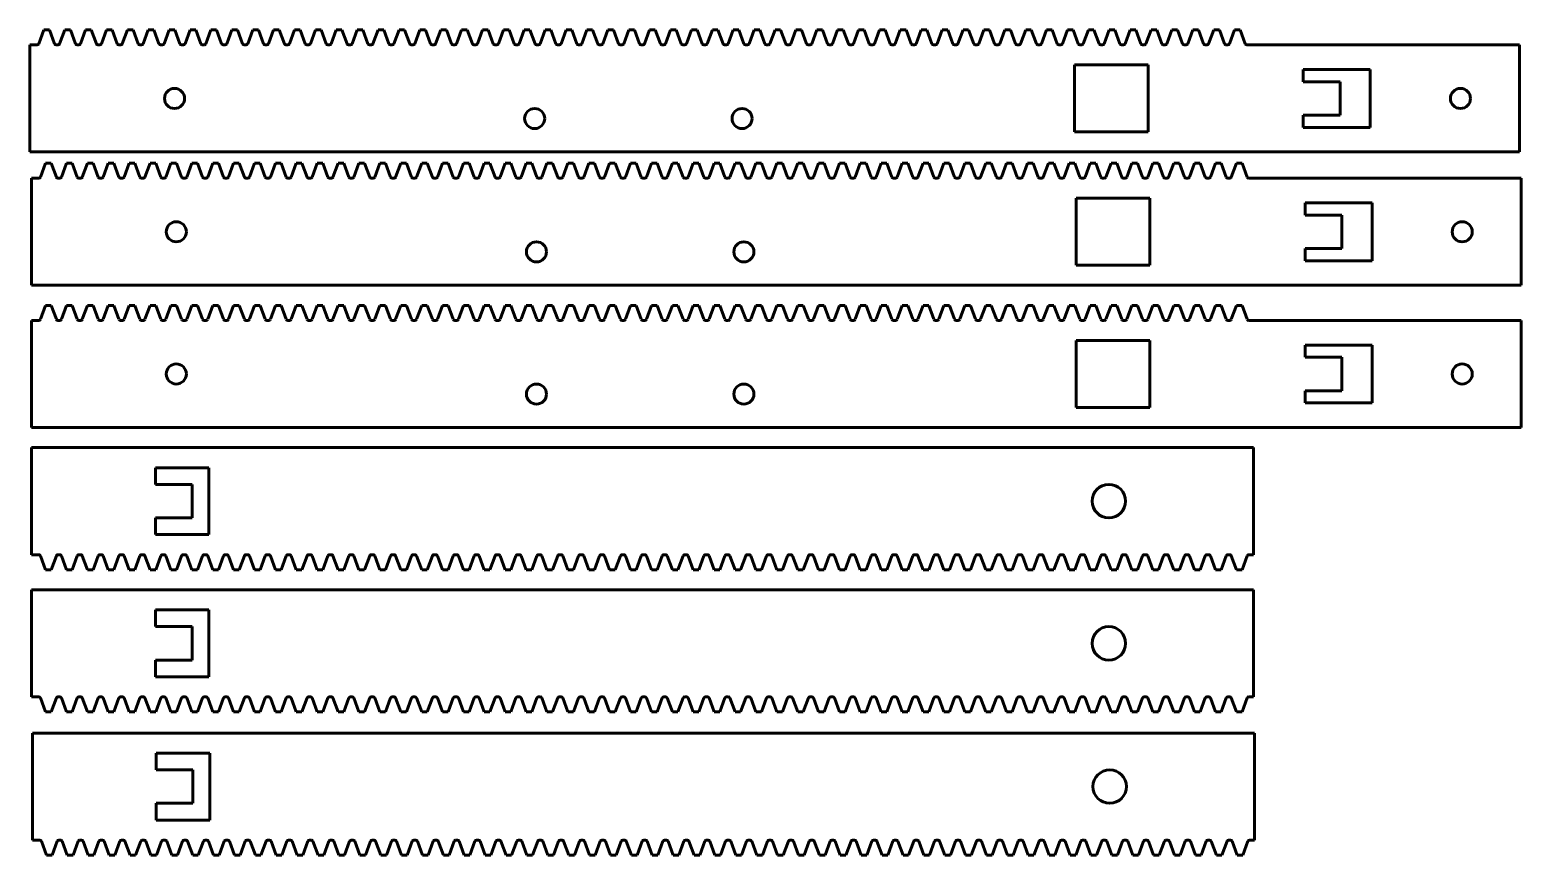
# Model space of a CAD drawing. Header units: millimetres. Extents: x 139 to 362, y 369 to 492.
import ezdxf

# ---------------------------------------------------------------- set-up
doc = ezdxf.new("R2010")
doc.units = ezdxf.units.MM
for name, color, linetype in [('Default', 7, 'Continuous'), ('RACK', 7, 'Continuous'), ('RACK_COUNTER_BAC', 7, 'Continuous')]:
    doc.layers.add(name, color=color, linetype=linetype)

# ---------------------------------------------------------------- blocks, each defined once
blk = doc.blocks.new('SE')
at = {"layer": 'RACK_COUNTER_BAC', "color": 7, "linetype": 'Continuous', "lineweight": 60}
for p, q in [((139.31, 429.78), (321.98, 429.78)), ((139.31, 413.78), (139.31, 429.78)), ((321.98, 429.78), (321.98, 413.78)), ((157.81, 426.78), (157.81, 424.28)), ((165.81, 426.78), (157.81, 426.78)), ((165.81, 416.78), (165.81, 426.78)), ((157.81, 424.28), (163.31, 424.28)), ((163.31, 424.28), (163.31, 419.28)), ((157.81, 419.28), (157.81, 416.78)), ((163.31, 419.28), (157.81, 419.28)), ((157.81, 416.78), (165.81, 416.78)), ((140.41, 413.78), (139.31, 413.78)), ((141.4, 411.53), (140.65, 413.62)), ((143.01, 413.62), (142.25, 411.53)), ((143.53, 413.78), (143.24, 413.78)), ((144.53, 411.53), (143.77, 413.62)), ((146.13, 413.62), (145.37, 411.53)), ((146.66, 413.78), (146.36, 413.78)), ((147.65, 411.53), (146.89, 413.62)), ((149.25, 413.62), (148.49, 411.53)), ((149.78, 413.78), (149.49, 413.78)), ((150.77, 411.53), (150.01, 413.62)), ((152.37, 413.62), (151.62, 411.53)), ((152.9, 413.78), (152.61, 413.78)), ((153.9, 411.53), (153.14, 413.62)), ((155.5, 413.62), (154.74, 411.53)), ((156.02, 413.78), (155.73, 413.78)), ((157.02, 411.53), (156.26, 413.62)), ((158.62, 413.62), (157.86, 411.53)), ((159.15, 413.78), (158.86, 413.78)), ((160.14, 411.53), (159.38, 413.62)), ((161.74, 413.62), (160.98, 411.53)), ((162.27, 413.78), (161.98, 413.78)), ((163.26, 411.53), (162.51, 413.62)), ((164.87, 413.62), (164.11, 411.53)), ((165.39, 413.78), (165.1, 413.78)), ((166.39, 411.53), (165.63, 413.62)), ((167.99, 413.62), (167.23, 411.53)), ((168.52, 413.78), (168.22, 413.78)), ((169.51, 411.53), (168.75, 413.62)), ((171.11, 413.62), (170.35, 411.53)), ((171.64, 413.78), (171.35, 413.78)), ((172.63, 411.53), (171.87, 413.62)), ((174.23, 413.62), (173.48, 411.53)), ((174.76, 413.78), (174.47, 413.78)), ((175.76, 411.53), (175, 413.62)), ((177.36, 413.62), (176.6, 411.53)), ((177.88, 413.78), (177.59, 413.78)), ((178.88, 411.53), (178.12, 413.62)), ((180.48, 413.62), (179.72, 411.53)), ((181.01, 413.78), (180.72, 413.78)), ((182, 411.53), (181.24, 413.62)), ((183.6, 413.62), (182.84, 411.53)), ((184.13, 413.78), (183.84, 413.78)), ((185.12, 411.53), (184.36, 413.62)), ((186.73, 413.62), (185.97, 411.53)), ((187.25, 413.78), (186.96, 413.78)), ((188.25, 411.53), (187.49, 413.62)), ((189.85, 413.62), (189.09, 411.53)), ((190.38, 413.78), (190.08, 413.78)), ((191.37, 411.53), (190.61, 413.62)), ((192.97, 413.62), (192.21, 411.53)), ((193.5, 413.78), (193.21, 413.78)), ((194.49, 411.53), (193.73, 413.62)), ((196.09, 413.62), (195.34, 411.53)), ((196.62, 413.78), (196.33, 413.78)), ((197.62, 411.53), (196.86, 413.62)), ((199.22, 413.62), (198.46, 411.53)), ((199.74, 413.78), (199.45, 413.78)), ((200.74, 411.53), (199.98, 413.62)), ((202.34, 413.62), (201.58, 411.53)), ((202.87, 413.78), (202.57, 413.78)), ((203.86, 411.53), (203.1, 413.62)), ((205.46, 413.62), (204.7, 411.53)), ((205.99, 413.78), (205.7, 413.78)), ((206.98, 411.53), (206.22, 413.62)), ((208.59, 413.62), (207.83, 411.53)), ((209.11, 413.78), (208.82, 413.78)), ((210.11, 411.53), (209.35, 413.62)), ((211.71, 413.62), (210.95, 411.53)), ((212.24, 413.78), (211.94, 413.78)), ((213.23, 411.53), (212.47, 413.62)), ((214.83, 413.62), (214.07, 411.53)), ((215.36, 413.78), (215.07, 413.78)), ((216.35, 411.53), (215.59, 413.62)), ((217.95, 413.62), (217.19, 411.53)), ((218.48, 413.78), (218.19, 413.78)), ((219.47, 411.53), (218.72, 413.62)), ((221.08, 413.62), (220.32, 411.53)), ((221.6, 413.78), (221.31, 413.78)), ((222.6, 411.53), (221.84, 413.62)), ((224.2, 413.62), (223.44, 411.53)), ((224.73, 413.78), (224.43, 413.78)), ((225.72, 411.53), (224.96, 413.62)), ((227.32, 413.62), (226.56, 411.53)), ((227.85, 413.78), (227.56, 413.78)), ((228.84, 411.53), (228.08, 413.62)), ((230.45, 413.62), (229.69, 411.53)), ((230.97, 413.78), (230.68, 413.78)), ((231.97, 411.53), (231.21, 413.62)), ((233.57, 413.62), (232.81, 411.53)), ((234.09, 413.78), (233.8, 413.78)), ((235.09, 411.53), (234.33, 413.62)), ((236.69, 413.62), (235.93, 411.53)), ((237.22, 413.78), (236.93, 413.78)), ((238.21, 411.53), (237.45, 413.62)), ((239.81, 413.62), (239.05, 411.53)), ((240.34, 413.78), (240.05, 413.78)), ((241.33, 411.53), (240.58, 413.62)), ((242.94, 413.62), (242.18, 411.53)), ((243.46, 413.78), (243.17, 413.78)), ((244.46, 411.53), (243.7, 413.62)), ((246.06, 413.62), (245.3, 411.53)), ((246.59, 413.78), (246.29, 413.78)), ((247.58, 411.53), (246.82, 413.62)), ((249.18, 413.62), (248.42, 411.53)), ((249.71, 413.78), (249.42, 413.78)), ((250.7, 411.53), (249.94, 413.62)), ((252.3, 413.62), (251.55, 411.53)), ((252.83, 413.78), (252.54, 413.78)), ((253.83, 411.53), (253.07, 413.62)), ((255.43, 413.62), (254.67, 411.53)), ((255.95, 413.78), (255.66, 413.78)), ((256.95, 411.53), (256.19, 413.62)), ((258.55, 413.62), (257.79, 411.53)), ((259.08, 413.78), (258.79, 413.78)), ((260.07, 411.53), (259.31, 413.62)), ((261.67, 413.62), (260.91, 411.53)), ((262.2, 413.78), (261.91, 413.78)), ((263.19, 411.53), (262.43, 413.62)), ((264.8, 413.62), (264.04, 411.53)), ((265.32, 413.78), (265.03, 413.78)), ((266.32, 411.53), (265.56, 413.62)), ((267.92, 413.62), (267.16, 411.53)), ((268.45, 413.78), (268.15, 413.78)), ((269.44, 411.53), (268.68, 413.62)), ((271.04, 413.62), (270.28, 411.53)), ((271.57, 413.78), (271.28, 413.78)), ((272.56, 411.53), (271.8, 413.62)), ((274.16, 413.62), (273.41, 411.53)), ((274.69, 413.78), (274.4, 413.78)), ((275.69, 411.53), (274.93, 413.62)), ((277.29, 413.62), (276.53, 411.53)), ((277.81, 413.78), (277.52, 413.78)), ((278.81, 411.53), (278.05, 413.62)), ((280.41, 413.62), (279.65, 411.53)), ((280.94, 413.78), (280.64, 413.78)), ((281.93, 411.53), (281.17, 413.62)), ((283.53, 413.62), (282.77, 411.53)), ((284.06, 413.78), (283.77, 413.78)), ((285.05, 411.53), (284.29, 413.62)), ((286.66, 413.62), (285.9, 411.53)), ((287.18, 413.78), (286.89, 413.78)), ((288.18, 411.53), (287.42, 413.62)), ((289.78, 413.62), (289.02, 411.53)), ((290.31, 413.78), (290.01, 413.78)), ((291.3, 411.53), (290.54, 413.62)), ((292.9, 413.62), (292.14, 411.53)), ((293.43, 413.78), (293.14, 413.78)), ((294.42, 411.53), (293.66, 413.62)), ((296.02, 413.62), (295.26, 411.53)), ((296.55, 413.78), (296.26, 413.78)), ((297.54, 411.53), (296.79, 413.62)), ((299.15, 413.62), (298.39, 411.53)), ((299.67, 413.78), (299.38, 413.78)), ((300.67, 411.53), (299.91, 413.62)), ((302.27, 413.62), (301.51, 411.53)), ((302.8, 413.78), (302.5, 413.78)), ((303.79, 411.53), (303.03, 413.62)), ((305.39, 413.62), (304.63, 411.53)), ((305.92, 413.78), (305.63, 413.78)), ((306.91, 411.53), (306.15, 413.62)), ((308.52, 413.62), (307.76, 411.53)), ((309.04, 413.78), (308.75, 413.78)), ((310.04, 411.53), (309.28, 413.62)), ((311.64, 413.62), (310.88, 411.53)), ((312.16, 413.78), (311.87, 413.78)), ((313.16, 411.53), (312.4, 413.62)), ((314.76, 413.62), (314, 411.53)), ((315.29, 413.78), (315, 413.78)), ((316.28, 411.53), (315.52, 413.62)), ((317.88, 413.62), (317.12, 411.53)), ((318.41, 413.78), (318.12, 413.78)), ((319.4, 411.53), (318.65, 413.62)), ((321.01, 413.62), (320.25, 411.53)), ((321.98, 413.78), (321.24, 413.78)), ((142.25, 411.53), (141.4, 411.53)), ((145.37, 411.53), (144.53, 411.53)), ((148.49, 411.53), (147.65, 411.53)), ((151.62, 411.53), (150.77, 411.53)), ((154.74, 411.53), (153.9, 411.53)), ((157.86, 411.53), (157.02, 411.53)), ((160.98, 411.53), (160.14, 411.53)), ((164.11, 411.53), (163.26, 411.53)), ((167.23, 411.53), (166.39, 411.53)), ((170.35, 411.53), (169.51, 411.53)), ((173.48, 411.53), (172.63, 411.53)), ((176.6, 411.53), (175.76, 411.53)), ((179.72, 411.53), (178.88, 411.53)), ((182.84, 411.53), (182, 411.53)), ((185.97, 411.53), (185.12, 411.53)), ((189.09, 411.53), (188.25, 411.53)), ((192.21, 411.53), (191.37, 411.53)), ((195.34, 411.53), (194.49, 411.53)), ((198.46, 411.53), (197.62, 411.53)), ((201.58, 411.53), (200.74, 411.53)), ((204.7, 411.53), (203.86, 411.53)), ((207.83, 411.53), (206.98, 411.53)), ((210.95, 411.53), (210.11, 411.53)), ((214.07, 411.53), (213.23, 411.53)), ((217.19, 411.53), (216.35, 411.53)), ((220.32, 411.53), (219.47, 411.53)), ((223.44, 411.53), (222.6, 411.53)), ((226.56, 411.53), (225.72, 411.53)), ((229.69, 411.53), (228.84, 411.53)), ((232.81, 411.53), (231.97, 411.53)), ((235.93, 411.53), (235.09, 411.53)), ((239.05, 411.53), (238.21, 411.53)), ((242.18, 411.53), (241.33, 411.53)), ((245.3, 411.53), (244.46, 411.53)), ((248.42, 411.53), (247.58, 411.53)), ((251.55, 411.53), (250.7, 411.53)), ((254.67, 411.53), (253.83, 411.53)), ((257.79, 411.53), (256.95, 411.53)), ((260.91, 411.53), (260.07, 411.53)), ((264.04, 411.53), (263.19, 411.53)), ((267.16, 411.53), (266.32, 411.53)), ((270.28, 411.53), (269.44, 411.53)), ((273.41, 411.53), (272.56, 411.53)), ((276.53, 411.53), (275.69, 411.53)), ((279.65, 411.53), (278.81, 411.53)), ((282.77, 411.53), (281.93, 411.53)), ((285.9, 411.53), (285.05, 411.53)), ((289.02, 411.53), (288.18, 411.53)), ((292.14, 411.53), (291.3, 411.53)), ((295.26, 411.53), (294.42, 411.53)), ((298.39, 411.53), (297.54, 411.53)), ((301.51, 411.53), (300.67, 411.53)), ((304.63, 411.53), (303.79, 411.53)), ((307.76, 411.53), (306.91, 411.53)), ((310.88, 411.53), (310.04, 411.53)), ((314, 411.53), (313.16, 411.53)), ((317.12, 411.53), (316.28, 411.53)), ((320.25, 411.53), (319.4, 411.53))]:
    blk.add_line(p, q, dxfattribs=at)
blk.add_circle((300.34, 421.78), 2.5, dxfattribs=at)
for centre, start, end in [((140.41, 413.53), 20, 90), ((143.24, 413.53), 90, 160), ((143.53, 413.53), 20, 90), ((146.36, 413.53), 90, 160), ((146.66, 413.53), 20, 90), ((149.49, 413.53), 90, 160), ((149.78, 413.53), 20, 90), ((152.61, 413.53), 90, 160), ((152.9, 413.53), 20, 90), ((155.73, 413.53), 90, 160), ((156.02, 413.53), 20, 90), ((158.86, 413.53), 90, 160), ((159.15, 413.53), 20, 90), ((161.98, 413.53), 90, 160), ((162.27, 413.53), 20, 90), ((165.1, 413.53), 90, 160), ((165.39, 413.53), 20, 90), ((168.22, 413.53), 90, 160), ((168.52, 413.53), 20, 90), ((171.35, 413.53), 90, 160), ((171.64, 413.53), 20, 90), ((174.47, 413.53), 90, 160), ((174.76, 413.53), 20, 90), ((177.59, 413.53), 90, 160), ((177.88, 413.53), 20, 90), ((180.72, 413.53), 90, 160), ((181.01, 413.53), 20, 90), ((183.84, 413.53), 90, 160), ((184.13, 413.53), 20, 90), ((186.96, 413.53), 90, 160), ((187.25, 413.53), 20, 90), ((190.08, 413.53), 90, 160), ((190.38, 413.53), 20, 90), ((193.21, 413.53), 90, 160), ((193.5, 413.53), 20, 90), ((196.33, 413.53), 90, 160), ((196.62, 413.53), 20, 90), ((199.45, 413.53), 90, 160), ((199.74, 413.53), 20, 90), ((202.57, 413.53), 90, 160), ((202.87, 413.53), 20, 90), ((205.7, 413.53), 90, 160), ((205.99, 413.53), 20, 90), ((208.82, 413.53), 90, 160), ((209.11, 413.53), 20, 90), ((211.94, 413.53), 90, 160), ((212.24, 413.53), 20, 90), ((215.07, 413.53), 90, 160), ((215.36, 413.53), 20, 90), ((218.19, 413.53), 90, 160), ((218.48, 413.53), 20, 90), ((221.31, 413.53), 90, 160), ((221.6, 413.53), 20, 90), ((224.43, 413.53), 90, 160), ((224.73, 413.53), 20, 90), ((227.56, 413.53), 90, 160), ((227.85, 413.53), 20, 90), ((230.68, 413.53), 90, 160), ((230.97, 413.53), 20, 90), ((233.8, 413.53), 90, 160), ((234.09, 413.53), 20, 90), ((236.93, 413.53), 90, 160), ((237.22, 413.53), 20, 90), ((240.05, 413.53), 90, 160), ((240.34, 413.53), 20, 90), ((243.17, 413.53), 90, 160), ((243.46, 413.53), 20, 90), ((246.29, 413.53), 90, 160), ((246.59, 413.53), 20, 90), ((249.42, 413.53), 90, 160), ((249.71, 413.53), 20, 90), ((252.54, 413.53), 90, 160), ((252.83, 413.53), 20, 90), ((255.66, 413.53), 90, 160), ((255.95, 413.53), 20, 90), ((258.79, 413.53), 90, 160), ((259.08, 413.53), 20, 90), ((261.91, 413.53), 90, 160), ((262.2, 413.53), 20, 90), ((265.03, 413.53), 90, 160), ((265.32, 413.53), 20, 90), ((268.15, 413.53), 90, 160), ((268.45, 413.53), 20, 90), ((271.28, 413.53), 90, 160), ((271.57, 413.53), 20, 90), ((274.4, 413.53), 90, 160), ((274.69, 413.53), 20, 90), ((277.52, 413.53), 90, 160), ((277.81, 413.53), 20, 90), ((280.64, 413.53), 90, 160), ((280.94, 413.53), 20, 90), ((283.77, 413.53), 90, 160), ((284.06, 413.53), 20, 90), ((286.89, 413.53), 90, 160), ((287.18, 413.53), 20, 90), ((290.01, 413.53), 90, 160), ((290.31, 413.53), 20, 90), ((293.14, 413.53), 90, 160), ((293.43, 413.53), 20, 90), ((296.26, 413.53), 90, 160), ((296.55, 413.53), 20, 90), ((299.38, 413.53), 90, 160), ((299.67, 413.53), 20, 90), ((302.5, 413.53), 90, 160), ((302.8, 413.53), 20, 90), ((305.63, 413.53), 90, 160), ((305.92, 413.53), 20, 90), ((308.75, 413.53), 90, 160), ((309.04, 413.53), 20, 90), ((311.87, 413.53), 90, 160), ((312.16, 413.53), 20, 90), ((315, 413.53), 90, 160), ((315.29, 413.53), 20, 90), ((318.12, 413.53), 90, 160), ((318.41, 413.53), 20, 90), ((321.24, 413.53), 90, 160)]:
    blk.add_arc(centre, 0.25, start, end, dxfattribs=at)
blk = doc.blocks.new('SE1')
at = {"layer": 'RACK', "color": 7, "linetype": 'Continuous', "lineweight": 60}
for p, q in [((141.4, 451.03), (140.65, 448.95)), ((142.25, 451.03), (141.4, 451.03)), ((143.01, 448.95), (142.25, 451.03)), ((144.53, 451.03), (143.77, 448.95)), ((145.37, 451.03), (144.53, 451.03)), ((146.13, 448.95), (145.37, 451.03)), ((147.65, 451.03), (146.89, 448.95)), ((148.49, 451.03), (147.65, 451.03)), ((149.25, 448.95), (148.49, 451.03)), ((150.77, 451.03), (150.01, 448.95)), ((151.62, 451.03), (150.77, 451.03)), ((152.37, 448.95), (151.62, 451.03)), ((153.9, 451.03), (153.14, 448.95)), ((154.74, 451.03), (153.9, 451.03)), ((155.5, 448.95), (154.74, 451.03)), ((157.02, 451.03), (156.26, 448.95)), ((157.86, 451.03), (157.02, 451.03)), ((158.62, 448.95), (157.86, 451.03)), ((160.14, 451.03), (159.38, 448.95)), ((160.98, 451.03), (160.14, 451.03)), ((161.74, 448.95), (160.98, 451.03)), ((163.26, 451.03), (162.51, 448.95)), ((164.11, 451.03), (163.26, 451.03)), ((164.87, 448.95), (164.11, 451.03)), ((166.39, 451.03), (165.63, 448.95)), ((167.23, 451.03), (166.39, 451.03)), ((167.99, 448.95), (167.23, 451.03)), ((169.51, 451.03), (168.75, 448.95)), ((170.35, 451.03), (169.51, 451.03)), ((171.11, 448.95), (170.35, 451.03)), ((172.63, 451.03), (171.87, 448.95)), ((173.48, 451.03), (172.63, 451.03)), ((174.23, 448.95), (173.48, 451.03)), ((175.76, 451.03), (175, 448.95)), ((176.6, 451.03), (175.76, 451.03)), ((177.36, 448.95), (176.6, 451.03)), ((178.88, 451.03), (178.12, 448.95)), ((179.72, 451.03), (178.88, 451.03)), ((180.48, 448.95), (179.72, 451.03)), ((182, 451.03), (181.24, 448.95)), ((182.84, 451.03), (182, 451.03)), ((183.6, 448.95), (182.84, 451.03)), ((185.12, 451.03), (184.36, 448.95)), ((185.97, 451.03), (185.12, 451.03)), ((186.73, 448.95), (185.97, 451.03)), ((188.25, 451.03), (187.49, 448.95)), ((189.09, 451.03), (188.25, 451.03)), ((189.85, 448.95), (189.09, 451.03)), ((191.37, 451.03), (190.61, 448.95)), ((192.21, 451.03), (191.37, 451.03)), ((192.97, 448.95), (192.21, 451.03)), ((194.49, 451.03), (193.73, 448.95)), ((195.34, 451.03), (194.49, 451.03)), ((196.09, 448.95), (195.34, 451.03)), ((197.62, 451.03), (196.86, 448.95)), ((198.46, 451.03), (197.62, 451.03)), ((199.22, 448.95), (198.46, 451.03)), ((200.74, 451.03), (199.98, 448.95)), ((201.58, 451.03), (200.74, 451.03)), ((202.34, 448.95), (201.58, 451.03)), ((203.86, 451.03), (203.1, 448.95)), ((204.7, 451.03), (203.86, 451.03)), ((205.46, 448.95), (204.7, 451.03)), ((206.98, 451.03), (206.22, 448.95)), ((207.83, 451.03), (206.98, 451.03)), ((208.59, 448.95), (207.83, 451.03)), ((210.11, 451.03), (209.35, 448.95)), ((210.95, 451.03), (210.11, 451.03)), ((211.71, 448.95), (210.95, 451.03)), ((213.23, 451.03), (212.47, 448.95)), ((214.07, 451.03), (213.23, 451.03)), ((214.83, 448.95), (214.07, 451.03)), ((216.35, 451.03), (215.59, 448.95)), ((217.19, 451.03), (216.35, 451.03)), ((217.95, 448.95), (217.19, 451.03)), ((219.47, 451.03), (218.72, 448.95)), ((220.32, 451.03), (219.47, 451.03)), ((221.08, 448.95), (220.32, 451.03)), ((222.6, 451.03), (221.84, 448.95)), ((223.44, 451.03), (222.6, 451.03)), ((224.2, 448.95), (223.44, 451.03)), ((225.72, 451.03), (224.96, 448.95)), ((226.56, 451.03), (225.72, 451.03)), ((227.32, 448.95), (226.56, 451.03)), ((228.84, 451.03), (228.08, 448.95)), ((229.69, 451.03), (228.84, 451.03)), ((230.45, 448.95), (229.69, 451.03)), ((231.97, 451.03), (231.21, 448.95)), ((232.81, 451.03), (231.97, 451.03)), ((233.57, 448.95), (232.81, 451.03)), ((235.09, 451.03), (234.33, 448.95)), ((235.93, 451.03), (235.09, 451.03)), ((236.69, 448.95), (235.93, 451.03)), ((238.21, 451.03), (237.45, 448.95)), ((239.05, 451.03), (238.21, 451.03)), ((239.81, 448.95), (239.05, 451.03)), ((241.33, 451.03), (240.58, 448.95)), ((242.18, 451.03), (241.33, 451.03)), ((242.94, 448.95), (242.18, 451.03)), ((244.46, 451.03), (243.7, 448.95)), ((245.3, 451.03), (244.46, 451.03)), ((246.06, 448.95), (245.3, 451.03)), ((247.58, 451.03), (246.82, 448.95)), ((248.42, 451.03), (247.58, 451.03)), ((249.18, 448.95), (248.42, 451.03)), ((250.7, 451.03), (249.94, 448.95)), ((251.55, 451.03), (250.7, 451.03)), ((252.3, 448.95), (251.55, 451.03)), ((253.83, 451.03), (253.07, 448.95)), ((254.67, 451.03), (253.83, 451.03)), ((255.43, 448.95), (254.67, 451.03)), ((256.95, 451.03), (256.19, 448.95)), ((257.79, 451.03), (256.95, 451.03)), ((258.55, 448.95), (257.79, 451.03)), ((260.07, 451.03), (259.31, 448.95)), ((260.91, 451.03), (260.07, 451.03)), ((261.67, 448.95), (260.91, 451.03)), ((263.19, 451.03), (262.43, 448.95)), ((264.04, 451.03), (263.19, 451.03)), ((264.8, 448.95), (264.04, 451.03)), ((266.32, 451.03), (265.56, 448.95)), ((267.16, 451.03), (266.32, 451.03)), ((267.92, 448.95), (267.16, 451.03)), ((269.44, 451.03), (268.68, 448.95)), ((270.28, 451.03), (269.44, 451.03)), ((271.04, 448.95), (270.28, 451.03)), ((272.56, 451.03), (271.8, 448.95)), ((273.41, 451.03), (272.56, 451.03)), ((274.16, 448.95), (273.41, 451.03)), ((275.69, 451.03), (274.93, 448.95)), ((276.53, 451.03), (275.69, 451.03)), ((277.29, 448.95), (276.53, 451.03)), ((278.81, 451.03), (278.05, 448.95)), ((279.65, 451.03), (278.81, 451.03)), ((280.41, 448.95), (279.65, 451.03)), ((281.93, 451.03), (281.17, 448.95)), ((282.77, 451.03), (281.93, 451.03)), ((283.53, 448.95), (282.77, 451.03)), ((285.05, 451.03), (284.29, 448.95)), ((285.9, 451.03), (285.05, 451.03)), ((286.66, 448.95), (285.9, 451.03)), ((288.18, 451.03), (287.42, 448.95)), ((289.02, 451.03), (288.18, 451.03)), ((289.78, 448.95), (289.02, 451.03)), ((291.3, 451.03), (290.54, 448.95)), ((292.14, 451.03), (291.3, 451.03)), ((292.9, 448.95), (292.14, 451.03)), ((294.42, 451.03), (293.66, 448.95)), ((295.26, 451.03), (294.42, 451.03)), ((296.02, 448.95), (295.26, 451.03)), ((297.54, 451.03), (296.79, 448.95)), ((298.39, 451.03), (297.54, 451.03)), ((299.15, 448.95), (298.39, 451.03)), ((300.67, 451.03), (299.91, 448.95)), ((301.51, 451.03), (300.67, 451.03)), ((302.27, 448.95), (301.51, 451.03)), ((303.79, 451.03), (303.03, 448.95)), ((304.63, 451.03), (303.79, 451.03)), ((305.39, 448.95), (304.63, 451.03)), ((306.91, 451.03), (306.15, 448.95)), ((307.76, 451.03), (306.91, 451.03)), ((308.52, 448.95), (307.76, 451.03)), ((310.04, 451.03), (309.28, 448.95)), ((310.88, 451.03), (310.04, 451.03)), ((311.64, 448.95), (310.88, 451.03)), ((313.16, 451.03), (312.4, 448.95)), ((314, 451.03), (313.16, 451.03)), ((314.76, 448.95), (314, 451.03)), ((316.28, 451.03), (315.52, 448.95)), ((317.12, 451.03), (316.28, 451.03)), ((317.88, 448.95), (317.12, 451.03)), ((319.4, 451.03), (318.65, 448.95)), ((320.25, 451.03), (319.4, 451.03)), ((321.01, 448.95), (320.25, 451.03)), ((140.41, 448.78), (139.31, 448.78)), ((139.31, 448.78), (139.31, 432.78)), ((143.53, 448.78), (143.24, 448.78)), ((146.66, 448.78), (146.36, 448.78)), ((149.78, 448.78), (149.49, 448.78)), ((152.9, 448.78), (152.61, 448.78)), ((156.02, 448.78), (155.73, 448.78)), ((159.15, 448.78), (158.86, 448.78)), ((162.27, 448.78), (161.98, 448.78)), ((165.39, 448.78), (165.1, 448.78)), ((168.52, 448.78), (168.22, 448.78)), ((171.64, 448.78), (171.35, 448.78)), ((174.76, 448.78), (174.47, 448.78)), ((177.88, 448.78), (177.59, 448.78)), ((181.01, 448.78), (180.72, 448.78)), ((184.13, 448.78), (183.84, 448.78)), ((187.25, 448.78), (186.96, 448.78)), ((190.38, 448.78), (190.08, 448.78)), ((193.5, 448.78), (193.21, 448.78)), ((196.62, 448.78), (196.33, 448.78)), ((199.74, 448.78), (199.45, 448.78)), ((202.87, 448.78), (202.57, 448.78)), ((205.99, 448.78), (205.7, 448.78)), ((209.11, 448.78), (208.82, 448.78)), ((212.24, 448.78), (211.94, 448.78)), ((215.36, 448.78), (215.07, 448.78)), ((218.48, 448.78), (218.19, 448.78)), ((221.6, 448.78), (221.31, 448.78)), ((224.73, 448.78), (224.43, 448.78)), ((227.85, 448.78), (227.56, 448.78)), ((230.97, 448.78), (230.68, 448.78)), ((234.09, 448.78), (233.8, 448.78)), ((237.22, 448.78), (236.93, 448.78)), ((240.34, 448.78), (240.05, 448.78)), ((243.46, 448.78), (243.17, 448.78)), ((246.59, 448.78), (246.29, 448.78)), ((249.71, 448.78), (249.42, 448.78)), ((252.83, 448.78), (252.54, 448.78)), ((255.95, 448.78), (255.66, 448.78)), ((259.08, 448.78), (258.79, 448.78)), ((262.2, 448.78), (261.91, 448.78)), ((265.32, 448.78), (265.03, 448.78)), ((268.45, 448.78), (268.15, 448.78)), ((271.57, 448.78), (271.28, 448.78)), ((274.69, 448.78), (274.4, 448.78)), ((277.81, 448.78), (277.52, 448.78)), ((280.94, 448.78), (280.64, 448.78)), ((284.06, 448.78), (283.77, 448.78)), ((287.18, 448.78), (286.89, 448.78)), ((290.31, 448.78), (290.01, 448.78)), ((293.43, 448.78), (293.14, 448.78)), ((296.55, 448.78), (296.26, 448.78)), ((299.67, 448.78), (299.38, 448.78)), ((302.8, 448.78), (302.5, 448.78)), ((305.92, 448.78), (305.63, 448.78)), ((309.04, 448.78), (308.75, 448.78)), ((312.16, 448.78), (311.87, 448.78)), ((315.29, 448.78), (315, 448.78)), ((318.41, 448.78), (318.12, 448.78)), ((361.98, 448.78), (321.24, 448.78)), ((361.98, 432.78), (361.98, 448.78)), ((306.48, 445.78), (295.48, 445.78)), ((295.48, 445.78), (295.48, 435.78)), ((306.48, 435.78), (306.48, 445.78)), ((329.68, 443.28), (329.68, 445.1)), ((329.68, 445.1), (339.68, 445.1)), ((339.68, 445.1), (339.68, 436.46)), ((335.18, 443.28), (329.68, 443.28)), ((335.18, 438.28), (335.18, 443.28)), ((329.68, 436.46), (329.68, 438.28)), ((329.68, 438.28), (335.18, 438.28)), ((295.48, 435.78), (306.48, 435.78)), ((339.68, 436.46), (329.68, 436.46)), ((139.31, 432.78), (361.98, 432.78))]:
    blk.add_line(p, q, dxfattribs=at)
for centre in [(160.94, 440.78), (353.16, 440.78), (214.78, 437.78), (245.78, 437.78)]:
    blk.add_circle(centre, 1.5, dxfattribs=at)
for centre, start, end in [((140.41, 449.03), 270, 340), ((143.24, 449.03), 200, 270), ((143.53, 449.03), 270, 340), ((146.36, 449.03), 200, 270), ((146.66, 449.03), 270, 340), ((149.49, 449.03), 200, 270), ((149.78, 449.03), 270, 340), ((152.61, 449.03), 200, 270), ((152.9, 449.03), 270, 340), ((155.73, 449.03), 200, 270), ((156.02, 449.03), 270, 340), ((158.86, 449.03), 200, 270), ((159.15, 449.03), 270, 340), ((161.98, 449.03), 200, 270), ((162.27, 449.03), 270, 340), ((165.1, 449.03), 200, 270), ((165.39, 449.03), 270, 340), ((168.22, 449.03), 200, 270), ((168.52, 449.03), 270, 340), ((171.35, 449.03), 200, 270), ((171.64, 449.03), 270, 340), ((174.47, 449.03), 200, 270), ((174.76, 449.03), 270, 340), ((177.59, 449.03), 200, 270), ((177.88, 449.03), 270, 340), ((180.72, 449.03), 200, 270), ((181.01, 449.03), 270, 340), ((183.84, 449.03), 200, 270), ((184.13, 449.03), 270, 340), ((186.96, 449.03), 200, 270), ((187.25, 449.03), 270, 340), ((190.08, 449.03), 200, 270), ((190.38, 449.03), 270, 340), ((193.21, 449.03), 200, 270), ((193.5, 449.03), 270, 340), ((196.33, 449.03), 200, 270), ((196.62, 449.03), 270, 340), ((199.45, 449.03), 200, 270), ((199.74, 449.03), 270, 340), ((202.57, 449.03), 200, 270), ((202.87, 449.03), 270, 340), ((205.7, 449.03), 200, 270), ((205.99, 449.03), 270, 340), ((208.82, 449.03), 200, 270), ((209.11, 449.03), 270, 340), ((211.94, 449.03), 200, 270), ((212.24, 449.03), 270, 340), ((215.07, 449.03), 200, 270), ((215.36, 449.03), 270, 340), ((218.19, 449.03), 200, 270), ((218.48, 449.03), 270, 340), ((221.31, 449.03), 200, 270), ((221.6, 449.03), 270, 340), ((224.43, 449.03), 200, 270), ((224.73, 449.03), 270, 340), ((227.56, 449.03), 200, 270), ((227.85, 449.03), 270, 340), ((230.68, 449.03), 200, 270), ((230.97, 449.03), 270, 340), ((233.8, 449.03), 200, 270), ((234.09, 449.03), 270, 340), ((236.93, 449.03), 200, 270), ((237.22, 449.03), 270, 340), ((240.05, 449.03), 200, 270), ((240.34, 449.03), 270, 340), ((243.17, 449.03), 200, 270), ((243.46, 449.03), 270, 340), ((246.29, 449.03), 200, 270), ((246.59, 449.03), 270, 340), ((249.42, 449.03), 200, 270), ((249.71, 449.03), 270, 340), ((252.54, 449.03), 200, 270), ((252.83, 449.03), 270, 340), ((255.66, 449.03), 200, 270), ((255.95, 449.03), 270, 340), ((258.79, 449.03), 200, 270), ((259.08, 449.03), 270, 340), ((261.91, 449.03), 200, 270), ((262.2, 449.03), 270, 340), ((265.03, 449.03), 200, 270), ((265.32, 449.03), 270, 340), ((268.15, 449.03), 200, 270), ((268.45, 449.03), 270, 340), ((271.28, 449.03), 200, 270), ((271.57, 449.03), 270, 340), ((274.4, 449.03), 200, 270), ((274.69, 449.03), 270, 340), ((277.52, 449.03), 200, 270), ((277.81, 449.03), 270, 340), ((280.64, 449.03), 200, 270), ((280.94, 449.03), 270, 340), ((283.77, 449.03), 200, 270), ((284.06, 449.03), 270, 340), ((286.89, 449.03), 200, 270), ((287.18, 449.03), 270, 340), ((290.01, 449.03), 200, 270), ((290.31, 449.03), 270, 340), ((293.14, 449.03), 200, 270), ((293.43, 449.03), 270, 340), ((296.26, 449.03), 200, 270), ((296.55, 449.03), 270, 340), ((299.38, 449.03), 200, 270), ((299.67, 449.03), 270, 340), ((302.5, 449.03), 200, 270), ((302.8, 449.03), 270, 340), ((305.63, 449.03), 200, 270), ((305.92, 449.03), 270, 340), ((308.75, 449.03), 200, 270), ((309.04, 449.03), 270, 340), ((311.87, 449.03), 200, 270), ((312.16, 449.03), 270, 340), ((315, 449.03), 200, 270), ((315.29, 449.03), 270, 340), ((318.12, 449.03), 200, 270), ((318.41, 449.03), 270, 340), ((321.24, 449.03), 200, 270)]:
    blk.add_arc(centre, 0.25, start, end, dxfattribs=at)
blk = doc.blocks.new('SE2')
at = {"layer": 'RACK_COUNTER_BAC', "color": 7, "linetype": 'Continuous', "lineweight": 60}
for p, q in [((139.31, 408.53), (321.98, 408.53)), ((139.31, 392.53), (139.31, 408.53)), ((321.98, 408.53), (321.98, 392.53)), ((157.81, 405.53), (157.81, 403.03)), ((165.81, 405.53), (157.81, 405.53)), ((165.81, 395.53), (165.81, 405.53)), ((157.81, 403.03), (163.31, 403.03)), ((163.31, 403.03), (163.31, 398.03)), ((157.81, 398.03), (157.81, 395.53)), ((163.31, 398.03), (157.81, 398.03)), ((157.81, 395.53), (165.81, 395.53)), ((140.41, 392.53), (139.31, 392.53)), ((141.4, 390.28), (140.65, 392.37)), ((143.01, 392.37), (142.25, 390.28)), ((143.53, 392.53), (143.24, 392.53)), ((144.53, 390.28), (143.77, 392.37)), ((146.13, 392.37), (145.37, 390.28)), ((146.66, 392.53), (146.36, 392.53)), ((147.65, 390.28), (146.89, 392.37)), ((149.25, 392.37), (148.49, 390.28)), ((149.78, 392.53), (149.49, 392.53)), ((150.77, 390.28), (150.01, 392.37)), ((152.37, 392.37), (151.62, 390.28)), ((152.9, 392.53), (152.61, 392.53)), ((153.9, 390.28), (153.14, 392.37)), ((155.5, 392.37), (154.74, 390.28)), ((156.02, 392.53), (155.73, 392.53)), ((157.02, 390.28), (156.26, 392.37)), ((158.62, 392.37), (157.86, 390.28)), ((159.15, 392.53), (158.86, 392.53)), ((160.14, 390.28), (159.38, 392.37)), ((161.74, 392.37), (160.98, 390.28)), ((162.27, 392.53), (161.98, 392.53)), ((163.26, 390.28), (162.51, 392.37)), ((164.87, 392.37), (164.11, 390.28)), ((165.39, 392.53), (165.1, 392.53)), ((166.39, 390.28), (165.63, 392.37)), ((167.99, 392.37), (167.23, 390.28)), ((168.52, 392.53), (168.22, 392.53)), ((169.51, 390.28), (168.75, 392.37)), ((171.11, 392.37), (170.35, 390.28)), ((171.64, 392.53), (171.35, 392.53)), ((172.63, 390.28), (171.87, 392.37)), ((174.23, 392.37), (173.48, 390.28)), ((174.76, 392.53), (174.47, 392.53)), ((175.76, 390.28), (175, 392.37)), ((177.36, 392.37), (176.6, 390.28)), ((177.88, 392.53), (177.59, 392.53)), ((178.88, 390.28), (178.12, 392.37)), ((180.48, 392.37), (179.72, 390.28)), ((181.01, 392.53), (180.72, 392.53)), ((182, 390.28), (181.24, 392.37)), ((183.6, 392.37), (182.84, 390.28)), ((184.13, 392.53), (183.84, 392.53)), ((185.12, 390.28), (184.36, 392.37)), ((186.73, 392.37), (185.97, 390.28)), ((187.25, 392.53), (186.96, 392.53)), ((188.25, 390.28), (187.49, 392.37)), ((189.85, 392.37), (189.09, 390.28)), ((190.38, 392.53), (190.08, 392.53)), ((191.37, 390.28), (190.61, 392.37)), ((192.97, 392.37), (192.21, 390.28)), ((193.5, 392.53), (193.21, 392.53)), ((194.49, 390.28), (193.73, 392.37)), ((196.09, 392.37), (195.34, 390.28)), ((196.62, 392.53), (196.33, 392.53)), ((197.62, 390.28), (196.86, 392.37)), ((199.22, 392.37), (198.46, 390.28)), ((199.74, 392.53), (199.45, 392.53)), ((200.74, 390.28), (199.98, 392.37)), ((202.34, 392.37), (201.58, 390.28)), ((202.87, 392.53), (202.57, 392.53)), ((203.86, 390.28), (203.1, 392.37)), ((205.46, 392.37), (204.7, 390.28)), ((205.99, 392.53), (205.7, 392.53)), ((206.98, 390.28), (206.22, 392.37)), ((208.59, 392.37), (207.83, 390.28)), ((209.11, 392.53), (208.82, 392.53)), ((210.11, 390.28), (209.35, 392.37)), ((211.71, 392.37), (210.95, 390.28)), ((212.24, 392.53), (211.94, 392.53)), ((213.23, 390.28), (212.47, 392.37)), ((214.83, 392.37), (214.07, 390.28)), ((215.36, 392.53), (215.07, 392.53)), ((216.35, 390.28), (215.59, 392.37)), ((217.95, 392.37), (217.19, 390.28)), ((218.48, 392.53), (218.19, 392.53)), ((219.47, 390.28), (218.72, 392.37)), ((221.08, 392.37), (220.32, 390.28)), ((221.6, 392.53), (221.31, 392.53)), ((222.6, 390.28), (221.84, 392.37)), ((224.2, 392.37), (223.44, 390.28)), ((224.73, 392.53), (224.43, 392.53)), ((225.72, 390.28), (224.96, 392.37)), ((227.32, 392.37), (226.56, 390.28)), ((227.85, 392.53), (227.56, 392.53)), ((228.84, 390.28), (228.08, 392.37)), ((230.45, 392.37), (229.69, 390.28)), ((230.97, 392.53), (230.68, 392.53)), ((231.97, 390.28), (231.21, 392.37)), ((233.57, 392.37), (232.81, 390.28)), ((234.09, 392.53), (233.8, 392.53)), ((235.09, 390.28), (234.33, 392.37)), ((236.69, 392.37), (235.93, 390.28)), ((237.22, 392.53), (236.93, 392.53)), ((238.21, 390.28), (237.45, 392.37)), ((239.81, 392.37), (239.05, 390.28)), ((240.34, 392.53), (240.05, 392.53)), ((241.33, 390.28), (240.58, 392.37)), ((242.94, 392.37), (242.18, 390.28)), ((243.46, 392.53), (243.17, 392.53)), ((244.46, 390.28), (243.7, 392.37)), ((246.06, 392.37), (245.3, 390.28)), ((246.59, 392.53), (246.29, 392.53)), ((247.58, 390.28), (246.82, 392.37)), ((249.18, 392.37), (248.42, 390.28)), ((249.71, 392.53), (249.42, 392.53)), ((250.7, 390.28), (249.94, 392.37)), ((252.3, 392.37), (251.55, 390.28)), ((252.83, 392.53), (252.54, 392.53)), ((253.83, 390.28), (253.07, 392.37)), ((255.43, 392.37), (254.67, 390.28)), ((255.95, 392.53), (255.66, 392.53)), ((256.95, 390.28), (256.19, 392.37)), ((258.55, 392.37), (257.79, 390.28)), ((259.08, 392.53), (258.79, 392.53)), ((260.07, 390.28), (259.31, 392.37)), ((261.67, 392.37), (260.91, 390.28)), ((262.2, 392.53), (261.91, 392.53)), ((263.19, 390.28), (262.43, 392.37)), ((264.8, 392.37), (264.04, 390.28)), ((265.32, 392.53), (265.03, 392.53)), ((266.32, 390.28), (265.56, 392.37)), ((267.92, 392.37), (267.16, 390.28)), ((268.45, 392.53), (268.15, 392.53)), ((269.44, 390.28), (268.68, 392.37)), ((271.04, 392.37), (270.28, 390.28)), ((271.57, 392.53), (271.28, 392.53)), ((272.56, 390.28), (271.8, 392.37)), ((274.16, 392.37), (273.41, 390.28)), ((274.69, 392.53), (274.4, 392.53)), ((275.69, 390.28), (274.93, 392.37)), ((277.29, 392.37), (276.53, 390.28)), ((277.81, 392.53), (277.52, 392.53)), ((278.81, 390.28), (278.05, 392.37)), ((280.41, 392.37), (279.65, 390.28)), ((280.94, 392.53), (280.64, 392.53)), ((281.93, 390.28), (281.17, 392.37)), ((283.53, 392.37), (282.77, 390.28)), ((284.06, 392.53), (283.77, 392.53)), ((285.05, 390.28), (284.29, 392.37)), ((286.66, 392.37), (285.9, 390.28)), ((287.18, 392.53), (286.89, 392.53)), ((288.18, 390.28), (287.42, 392.37)), ((289.78, 392.37), (289.02, 390.28)), ((290.31, 392.53), (290.01, 392.53)), ((291.3, 390.28), (290.54, 392.37)), ((292.9, 392.37), (292.14, 390.28)), ((293.43, 392.53), (293.14, 392.53)), ((294.42, 390.28), (293.66, 392.37)), ((296.02, 392.37), (295.26, 390.28)), ((296.55, 392.53), (296.26, 392.53)), ((297.54, 390.28), (296.79, 392.37)), ((299.15, 392.37), (298.39, 390.28)), ((299.67, 392.53), (299.38, 392.53)), ((300.67, 390.28), (299.91, 392.37)), ((302.27, 392.37), (301.51, 390.28)), ((302.8, 392.53), (302.5, 392.53)), ((303.79, 390.28), (303.03, 392.37)), ((305.39, 392.37), (304.63, 390.28)), ((305.92, 392.53), (305.63, 392.53)), ((306.91, 390.28), (306.15, 392.37)), ((308.52, 392.37), (307.76, 390.28)), ((309.04, 392.53), (308.75, 392.53)), ((310.04, 390.28), (309.28, 392.37)), ((311.64, 392.37), (310.88, 390.28)), ((312.16, 392.53), (311.87, 392.53)), ((313.16, 390.28), (312.4, 392.37)), ((314.76, 392.37), (314, 390.28)), ((315.29, 392.53), (315, 392.53)), ((316.28, 390.28), (315.52, 392.37)), ((317.88, 392.37), (317.12, 390.28)), ((318.41, 392.53), (318.12, 392.53)), ((319.4, 390.28), (318.65, 392.37)), ((321.01, 392.37), (320.25, 390.28)), ((321.98, 392.53), (321.24, 392.53)), ((142.25, 390.28), (141.4, 390.28)), ((145.37, 390.28), (144.53, 390.28)), ((148.49, 390.28), (147.65, 390.28)), ((151.62, 390.28), (150.77, 390.28)), ((154.74, 390.28), (153.9, 390.28)), ((157.86, 390.28), (157.02, 390.28)), ((160.98, 390.28), (160.14, 390.28)), ((164.11, 390.28), (163.26, 390.28)), ((167.23, 390.28), (166.39, 390.28)), ((170.35, 390.28), (169.51, 390.28)), ((173.48, 390.28), (172.63, 390.28)), ((176.6, 390.28), (175.76, 390.28)), ((179.72, 390.28), (178.88, 390.28)), ((182.84, 390.28), (182, 390.28)), ((185.97, 390.28), (185.12, 390.28)), ((189.09, 390.28), (188.25, 390.28)), ((192.21, 390.28), (191.37, 390.28)), ((195.34, 390.28), (194.49, 390.28)), ((198.46, 390.28), (197.62, 390.28)), ((201.58, 390.28), (200.74, 390.28)), ((204.7, 390.28), (203.86, 390.28)), ((207.83, 390.28), (206.98, 390.28)), ((210.95, 390.28), (210.11, 390.28)), ((214.07, 390.28), (213.23, 390.28)), ((217.19, 390.28), (216.35, 390.28)), ((220.32, 390.28), (219.47, 390.28)), ((223.44, 390.28), (222.6, 390.28)), ((226.56, 390.28), (225.72, 390.28)), ((229.69, 390.28), (228.84, 390.28)), ((232.81, 390.28), (231.97, 390.28)), ((235.93, 390.28), (235.09, 390.28)), ((239.05, 390.28), (238.21, 390.28)), ((242.18, 390.28), (241.33, 390.28)), ((245.3, 390.28), (244.46, 390.28)), ((248.42, 390.28), (247.58, 390.28)), ((251.55, 390.28), (250.7, 390.28)), ((254.67, 390.28), (253.83, 390.28)), ((257.79, 390.28), (256.95, 390.28)), ((260.91, 390.28), (260.07, 390.28)), ((264.04, 390.28), (263.19, 390.28)), ((267.16, 390.28), (266.32, 390.28)), ((270.28, 390.28), (269.44, 390.28)), ((273.41, 390.28), (272.56, 390.28)), ((276.53, 390.28), (275.69, 390.28)), ((279.65, 390.28), (278.81, 390.28)), ((282.77, 390.28), (281.93, 390.28)), ((285.9, 390.28), (285.05, 390.28)), ((289.02, 390.28), (288.18, 390.28)), ((292.14, 390.28), (291.3, 390.28)), ((295.26, 390.28), (294.42, 390.28)), ((298.39, 390.28), (297.54, 390.28)), ((301.51, 390.28), (300.67, 390.28)), ((304.63, 390.28), (303.79, 390.28)), ((307.76, 390.28), (306.91, 390.28)), ((310.88, 390.28), (310.04, 390.28)), ((314, 390.28), (313.16, 390.28)), ((317.12, 390.28), (316.28, 390.28)), ((320.25, 390.28), (319.4, 390.28))]:
    blk.add_line(p, q, dxfattribs=at)
blk.add_circle((300.34, 400.53), 2.5, dxfattribs=at)
for centre, start, end in [((140.41, 392.28), 20, 90), ((143.24, 392.28), 90, 160), ((143.53, 392.28), 20, 90), ((146.36, 392.28), 90, 160), ((146.66, 392.28), 20, 90), ((149.49, 392.28), 90, 160), ((149.78, 392.28), 20, 90), ((152.61, 392.28), 90, 160), ((152.9, 392.28), 20, 90), ((155.73, 392.28), 90, 160), ((156.02, 392.28), 20, 90), ((158.86, 392.28), 90, 160), ((159.15, 392.28), 20, 90), ((161.98, 392.28), 90, 160), ((162.27, 392.28), 20, 90), ((165.1, 392.28), 90, 160), ((165.39, 392.28), 20, 90), ((168.22, 392.28), 90, 160), ((168.52, 392.28), 20, 90), ((171.35, 392.28), 90, 160), ((171.64, 392.28), 20, 90), ((174.47, 392.28), 90, 160), ((174.76, 392.28), 20, 90), ((177.59, 392.28), 90, 160), ((177.88, 392.28), 20, 90), ((180.72, 392.28), 90, 160), ((181.01, 392.28), 20, 90), ((183.84, 392.28), 90, 160), ((184.13, 392.28), 20, 90), ((186.96, 392.28), 90, 160), ((187.25, 392.28), 20, 90), ((190.08, 392.28), 90, 160), ((190.38, 392.28), 20, 90), ((193.21, 392.28), 90, 160), ((193.5, 392.28), 20, 90), ((196.33, 392.28), 90, 160), ((196.62, 392.28), 20, 90), ((199.45, 392.28), 90, 160), ((199.74, 392.28), 20, 90), ((202.57, 392.28), 90, 160), ((202.87, 392.28), 20, 90), ((205.7, 392.28), 90, 160), ((205.99, 392.28), 20, 90), ((208.82, 392.28), 90, 160), ((209.11, 392.28), 20, 90), ((211.94, 392.28), 90, 160), ((212.24, 392.28), 20, 90), ((215.07, 392.28), 90, 160), ((215.36, 392.28), 20, 90), ((218.19, 392.28), 90, 160), ((218.48, 392.28), 20, 90), ((221.31, 392.28), 90, 160), ((221.6, 392.28), 20, 90), ((224.43, 392.28), 90, 160), ((224.73, 392.28), 20, 90), ((227.56, 392.28), 90, 160), ((227.85, 392.28), 20, 90), ((230.68, 392.28), 90, 160), ((230.97, 392.28), 20, 90), ((233.8, 392.28), 90, 160), ((234.09, 392.28), 20, 90), ((236.93, 392.28), 90, 160), ((237.22, 392.28), 20, 90), ((240.05, 392.28), 90, 160), ((240.34, 392.28), 20, 90), ((243.17, 392.28), 90, 160), ((243.46, 392.28), 20, 90), ((246.29, 392.28), 90, 160), ((246.59, 392.28), 20, 90), ((249.42, 392.28), 90, 160), ((249.71, 392.28), 20, 90), ((252.54, 392.28), 90, 160), ((252.83, 392.28), 20, 90), ((255.66, 392.28), 90, 160), ((255.95, 392.28), 20, 90), ((258.79, 392.28), 90, 160), ((259.08, 392.28), 20, 90), ((261.91, 392.28), 90, 160), ((262.2, 392.28), 20, 90), ((265.03, 392.28), 90, 160), ((265.32, 392.28), 20, 90), ((268.15, 392.28), 90, 160), ((268.45, 392.28), 20, 90), ((271.28, 392.28), 90, 160), ((271.57, 392.28), 20, 90), ((274.4, 392.28), 90, 160), ((274.69, 392.28), 20, 90), ((277.52, 392.28), 90, 160), ((277.81, 392.28), 20, 90), ((280.64, 392.28), 90, 160), ((280.94, 392.28), 20, 90), ((283.77, 392.28), 90, 160), ((284.06, 392.28), 20, 90), ((286.89, 392.28), 90, 160), ((287.18, 392.28), 20, 90), ((290.01, 392.28), 90, 160), ((290.31, 392.28), 20, 90), ((293.14, 392.28), 90, 160), ((293.43, 392.28), 20, 90), ((296.26, 392.28), 90, 160), ((296.55, 392.28), 20, 90), ((299.38, 392.28), 90, 160), ((299.67, 392.28), 20, 90), ((302.5, 392.28), 90, 160), ((302.8, 392.28), 20, 90), ((305.63, 392.28), 90, 160), ((305.92, 392.28), 20, 90), ((308.75, 392.28), 90, 160), ((309.04, 392.28), 20, 90), ((311.87, 392.28), 90, 160), ((312.16, 392.28), 20, 90), ((315, 392.28), 90, 160), ((315.29, 392.28), 20, 90), ((318.12, 392.28), 90, 160), ((318.41, 392.28), 20, 90), ((321.24, 392.28), 90, 160)]:
    blk.add_arc(centre, 0.25, start, end, dxfattribs=at)
blk = doc.blocks.new('SE3')
at = {"layer": 'RACK', "color": 7, "linetype": 'Continuous', "lineweight": 60}
for p, q in [((141.4, 472.28), (140.65, 470.2)), ((142.25, 472.28), (141.4, 472.28)), ((143.01, 470.2), (142.25, 472.28)), ((144.53, 472.28), (143.77, 470.2)), ((145.37, 472.28), (144.53, 472.28)), ((146.13, 470.2), (145.37, 472.28)), ((147.65, 472.28), (146.89, 470.2)), ((148.49, 472.28), (147.65, 472.28)), ((149.25, 470.2), (148.49, 472.28)), ((150.77, 472.28), (150.01, 470.2)), ((151.62, 472.28), (150.77, 472.28)), ((152.37, 470.2), (151.62, 472.28)), ((153.9, 472.28), (153.14, 470.2)), ((154.74, 472.28), (153.9, 472.28)), ((155.5, 470.2), (154.74, 472.28)), ((157.02, 472.28), (156.26, 470.2)), ((157.86, 472.28), (157.02, 472.28)), ((158.62, 470.2), (157.86, 472.28)), ((160.14, 472.28), (159.38, 470.2)), ((160.98, 472.28), (160.14, 472.28)), ((161.74, 470.2), (160.98, 472.28)), ((163.26, 472.28), (162.51, 470.2)), ((164.11, 472.28), (163.26, 472.28)), ((164.87, 470.2), (164.11, 472.28)), ((166.39, 472.28), (165.63, 470.2)), ((167.23, 472.28), (166.39, 472.28)), ((167.99, 470.2), (167.23, 472.28)), ((169.51, 472.28), (168.75, 470.2)), ((170.35, 472.28), (169.51, 472.28)), ((171.11, 470.2), (170.35, 472.28)), ((172.63, 472.28), (171.87, 470.2)), ((173.48, 472.28), (172.63, 472.28)), ((174.23, 470.2), (173.48, 472.28)), ((175.76, 472.28), (175, 470.2)), ((176.6, 472.28), (175.76, 472.28)), ((177.36, 470.2), (176.6, 472.28)), ((178.88, 472.28), (178.12, 470.2)), ((179.72, 472.28), (178.88, 472.28)), ((180.48, 470.2), (179.72, 472.28)), ((182, 472.28), (181.24, 470.2)), ((182.84, 472.28), (182, 472.28)), ((183.6, 470.2), (182.84, 472.28)), ((185.12, 472.28), (184.36, 470.2)), ((185.97, 472.28), (185.12, 472.28)), ((186.73, 470.2), (185.97, 472.28)), ((188.25, 472.28), (187.49, 470.2)), ((189.09, 472.28), (188.25, 472.28)), ((189.85, 470.2), (189.09, 472.28)), ((191.37, 472.28), (190.61, 470.2)), ((192.21, 472.28), (191.37, 472.28)), ((192.97, 470.2), (192.21, 472.28)), ((194.49, 472.28), (193.73, 470.2)), ((195.34, 472.28), (194.49, 472.28)), ((196.09, 470.2), (195.34, 472.28)), ((197.62, 472.28), (196.86, 470.2)), ((198.46, 472.28), (197.62, 472.28)), ((199.22, 470.2), (198.46, 472.28)), ((200.74, 472.28), (199.98, 470.2)), ((201.58, 472.28), (200.74, 472.28)), ((202.34, 470.2), (201.58, 472.28)), ((203.86, 472.28), (203.1, 470.2)), ((204.7, 472.28), (203.86, 472.28)), ((205.46, 470.2), (204.7, 472.28)), ((206.98, 472.28), (206.22, 470.2)), ((207.83, 472.28), (206.98, 472.28)), ((208.59, 470.2), (207.83, 472.28)), ((210.11, 472.28), (209.35, 470.2)), ((210.95, 472.28), (210.11, 472.28)), ((211.71, 470.2), (210.95, 472.28)), ((213.23, 472.28), (212.47, 470.2)), ((214.07, 472.28), (213.23, 472.28)), ((214.83, 470.2), (214.07, 472.28)), ((216.35, 472.28), (215.59, 470.2)), ((217.19, 472.28), (216.35, 472.28)), ((217.95, 470.2), (217.19, 472.28)), ((219.47, 472.28), (218.72, 470.2)), ((220.32, 472.28), (219.47, 472.28)), ((221.08, 470.2), (220.32, 472.28)), ((222.6, 472.28), (221.84, 470.2)), ((223.44, 472.28), (222.6, 472.28)), ((224.2, 470.2), (223.44, 472.28)), ((225.72, 472.28), (224.96, 470.2)), ((226.56, 472.28), (225.72, 472.28)), ((227.32, 470.2), (226.56, 472.28)), ((228.84, 472.28), (228.08, 470.2)), ((229.69, 472.28), (228.84, 472.28)), ((230.45, 470.2), (229.69, 472.28)), ((231.97, 472.28), (231.21, 470.2)), ((232.81, 472.28), (231.97, 472.28)), ((233.57, 470.2), (232.81, 472.28)), ((235.09, 472.28), (234.33, 470.2)), ((235.93, 472.28), (235.09, 472.28)), ((236.69, 470.2), (235.93, 472.28)), ((238.21, 472.28), (237.45, 470.2)), ((239.05, 472.28), (238.21, 472.28)), ((239.81, 470.2), (239.05, 472.28)), ((241.33, 472.28), (240.58, 470.2)), ((242.18, 472.28), (241.33, 472.28)), ((242.94, 470.2), (242.18, 472.28)), ((244.46, 472.28), (243.7, 470.2)), ((245.3, 472.28), (244.46, 472.28)), ((246.06, 470.2), (245.3, 472.28)), ((247.58, 472.28), (246.82, 470.2)), ((248.42, 472.28), (247.58, 472.28)), ((249.18, 470.2), (248.42, 472.28)), ((250.7, 472.28), (249.94, 470.2)), ((251.55, 472.28), (250.7, 472.28)), ((252.3, 470.2), (251.55, 472.28)), ((253.83, 472.28), (253.07, 470.2)), ((254.67, 472.28), (253.83, 472.28)), ((255.43, 470.2), (254.67, 472.28)), ((256.95, 472.28), (256.19, 470.2)), ((257.79, 472.28), (256.95, 472.28)), ((258.55, 470.2), (257.79, 472.28)), ((260.07, 472.28), (259.31, 470.2)), ((260.91, 472.28), (260.07, 472.28)), ((261.67, 470.2), (260.91, 472.28)), ((263.19, 472.28), (262.43, 470.2)), ((264.04, 472.28), (263.19, 472.28)), ((264.8, 470.2), (264.04, 472.28)), ((266.32, 472.28), (265.56, 470.2)), ((267.16, 472.28), (266.32, 472.28)), ((267.92, 470.2), (267.16, 472.28)), ((269.44, 472.28), (268.68, 470.2)), ((270.28, 472.28), (269.44, 472.28)), ((271.04, 470.2), (270.28, 472.28)), ((272.56, 472.28), (271.8, 470.2)), ((273.41, 472.28), (272.56, 472.28)), ((274.16, 470.2), (273.41, 472.28)), ((275.69, 472.28), (274.93, 470.2)), ((276.53, 472.28), (275.69, 472.28)), ((277.29, 470.2), (276.53, 472.28)), ((278.81, 472.28), (278.05, 470.2)), ((279.65, 472.28), (278.81, 472.28)), ((280.41, 470.2), (279.65, 472.28)), ((281.93, 472.28), (281.17, 470.2)), ((282.77, 472.28), (281.93, 472.28)), ((283.53, 470.2), (282.77, 472.28)), ((285.05, 472.28), (284.29, 470.2)), ((285.9, 472.28), (285.05, 472.28)), ((286.66, 470.2), (285.9, 472.28)), ((288.18, 472.28), (287.42, 470.2)), ((289.02, 472.28), (288.18, 472.28)), ((289.78, 470.2), (289.02, 472.28)), ((291.3, 472.28), (290.54, 470.2)), ((292.14, 472.28), (291.3, 472.28)), ((292.9, 470.2), (292.14, 472.28)), ((294.42, 472.28), (293.66, 470.2)), ((295.26, 472.28), (294.42, 472.28)), ((296.02, 470.2), (295.26, 472.28)), ((297.54, 472.28), (296.79, 470.2)), ((298.39, 472.28), (297.54, 472.28)), ((299.15, 470.2), (298.39, 472.28)), ((300.67, 472.28), (299.91, 470.2)), ((301.51, 472.28), (300.67, 472.28)), ((302.27, 470.2), (301.51, 472.28)), ((303.79, 472.28), (303.03, 470.2)), ((304.63, 472.28), (303.79, 472.28)), ((305.39, 470.2), (304.63, 472.28)), ((306.91, 472.28), (306.15, 470.2)), ((307.76, 472.28), (306.91, 472.28)), ((308.52, 470.2), (307.76, 472.28)), ((310.04, 472.28), (309.28, 470.2)), ((310.88, 472.28), (310.04, 472.28)), ((311.64, 470.2), (310.88, 472.28)), ((313.16, 472.28), (312.4, 470.2)), ((314, 472.28), (313.16, 472.28)), ((314.76, 470.2), (314, 472.28)), ((316.28, 472.28), (315.52, 470.2)), ((317.12, 472.28), (316.28, 472.28)), ((317.88, 470.2), (317.12, 472.28)), ((319.4, 472.28), (318.65, 470.2)), ((320.25, 472.28), (319.4, 472.28)), ((321.01, 470.2), (320.25, 472.28)), ((140.41, 470.03), (139.31, 470.03)), ((139.31, 470.03), (139.31, 454.03)), ((143.53, 470.03), (143.24, 470.03)), ((146.66, 470.03), (146.36, 470.03)), ((149.78, 470.03), (149.49, 470.03)), ((152.9, 470.03), (152.61, 470.03)), ((156.02, 470.03), (155.73, 470.03)), ((159.15, 470.03), (158.86, 470.03)), ((162.27, 470.03), (161.98, 470.03)), ((165.39, 470.03), (165.1, 470.03)), ((168.52, 470.03), (168.22, 470.03)), ((171.64, 470.03), (171.35, 470.03)), ((174.76, 470.03), (174.47, 470.03)), ((177.88, 470.03), (177.59, 470.03)), ((181.01, 470.03), (180.72, 470.03)), ((184.13, 470.03), (183.84, 470.03)), ((187.25, 470.03), (186.96, 470.03)), ((190.38, 470.03), (190.08, 470.03)), ((193.5, 470.03), (193.21, 470.03)), ((196.62, 470.03), (196.33, 470.03)), ((199.74, 470.03), (199.45, 470.03)), ((202.87, 470.03), (202.57, 470.03)), ((205.99, 470.03), (205.7, 470.03)), ((209.11, 470.03), (208.82, 470.03)), ((212.24, 470.03), (211.94, 470.03)), ((215.36, 470.03), (215.07, 470.03)), ((218.48, 470.03), (218.19, 470.03)), ((221.6, 470.03), (221.31, 470.03)), ((224.73, 470.03), (224.43, 470.03)), ((227.85, 470.03), (227.56, 470.03)), ((230.97, 470.03), (230.68, 470.03)), ((234.09, 470.03), (233.8, 470.03)), ((237.22, 470.03), (236.93, 470.03)), ((240.34, 470.03), (240.05, 470.03)), ((243.46, 470.03), (243.17, 470.03)), ((246.59, 470.03), (246.29, 470.03)), ((249.71, 470.03), (249.42, 470.03)), ((252.83, 470.03), (252.54, 470.03)), ((255.95, 470.03), (255.66, 470.03)), ((259.08, 470.03), (258.79, 470.03)), ((262.2, 470.03), (261.91, 470.03)), ((265.32, 470.03), (265.03, 470.03)), ((268.45, 470.03), (268.15, 470.03)), ((271.57, 470.03), (271.28, 470.03)), ((274.69, 470.03), (274.4, 470.03)), ((277.81, 470.03), (277.52, 470.03)), ((280.94, 470.03), (280.64, 470.03)), ((284.06, 470.03), (283.77, 470.03)), ((287.18, 470.03), (286.89, 470.03)), ((290.31, 470.03), (290.01, 470.03)), ((293.43, 470.03), (293.14, 470.03)), ((296.55, 470.03), (296.26, 470.03)), ((299.67, 470.03), (299.38, 470.03)), ((302.8, 470.03), (302.5, 470.03)), ((305.92, 470.03), (305.63, 470.03)), ((309.04, 470.03), (308.75, 470.03)), ((312.16, 470.03), (311.87, 470.03)), ((315.29, 470.03), (315, 470.03)), ((318.41, 470.03), (318.12, 470.03)), ((361.98, 470.03), (321.24, 470.03)), ((361.98, 454.03), (361.98, 470.03)), ((306.48, 467.03), (295.48, 467.03)), ((295.48, 467.03), (295.48, 457.03)), ((306.48, 457.03), (306.48, 467.03)), ((329.68, 464.53), (329.68, 466.35)), ((329.68, 466.35), (339.68, 466.35)), ((339.68, 466.35), (339.68, 457.71)), ((335.18, 464.53), (329.68, 464.53)), ((335.18, 459.53), (335.18, 464.53)), ((329.68, 457.71), (329.68, 459.53)), ((329.68, 459.53), (335.18, 459.53)), ((295.48, 457.03), (306.48, 457.03)), ((339.68, 457.71), (329.68, 457.71)), ((139.31, 454.03), (361.98, 454.03))]:
    blk.add_line(p, q, dxfattribs=at)
for centre in [(160.94, 462.03), (353.16, 462.03), (214.78, 459.03), (245.78, 459.03)]:
    blk.add_circle(centre, 1.5, dxfattribs=at)
for centre, start, end in [((140.41, 470.28), 270, 340), ((143.24, 470.28), 200, 270), ((143.53, 470.28), 270, 340), ((146.36, 470.28), 200, 270), ((146.66, 470.28), 270, 340), ((149.49, 470.28), 200, 270), ((149.78, 470.28), 270, 340), ((152.61, 470.28), 200, 270), ((152.9, 470.28), 270, 340), ((155.73, 470.28), 200, 270), ((156.02, 470.28), 270, 340), ((158.86, 470.28), 200, 270), ((159.15, 470.28), 270, 340), ((161.98, 470.28), 200, 270), ((162.27, 470.28), 270, 340), ((165.1, 470.28), 200, 270), ((165.39, 470.28), 270, 340), ((168.22, 470.28), 200, 270), ((168.52, 470.28), 270, 340), ((171.35, 470.28), 200, 270), ((171.64, 470.28), 270, 340), ((174.47, 470.28), 200, 270), ((174.76, 470.28), 270, 340), ((177.59, 470.28), 200, 270), ((177.88, 470.28), 270, 340), ((180.72, 470.28), 200, 270), ((181.01, 470.28), 270, 340), ((183.84, 470.28), 200, 270), ((184.13, 470.28), 270, 340), ((186.96, 470.28), 200, 270), ((187.25, 470.28), 270, 340), ((190.08, 470.28), 200, 270), ((190.38, 470.28), 270, 340), ((193.21, 470.28), 200, 270), ((193.5, 470.28), 270, 340), ((196.33, 470.28), 200, 270), ((196.62, 470.28), 270, 340), ((199.45, 470.28), 200, 270), ((199.74, 470.28), 270, 340), ((202.57, 470.28), 200, 270), ((202.87, 470.28), 270, 340), ((205.7, 470.28), 200, 270), ((205.99, 470.28), 270, 340), ((208.82, 470.28), 200, 270), ((209.11, 470.28), 270, 340), ((211.94, 470.28), 200, 270), ((212.24, 470.28), 270, 340), ((215.07, 470.28), 200, 270), ((215.36, 470.28), 270, 340), ((218.19, 470.28), 200, 270), ((218.48, 470.28), 270, 340), ((221.31, 470.28), 200, 270), ((221.6, 470.28), 270, 340), ((224.43, 470.28), 200, 270), ((224.73, 470.28), 270, 340), ((227.56, 470.28), 200, 270), ((227.85, 470.28), 270, 340), ((230.68, 470.28), 200, 270), ((230.97, 470.28), 270, 340), ((233.8, 470.28), 200, 270), ((234.09, 470.28), 270, 340), ((236.93, 470.28), 200, 270), ((237.22, 470.28), 270, 340), ((240.05, 470.28), 200, 270), ((240.34, 470.28), 270, 340), ((243.17, 470.28), 200, 270), ((243.46, 470.28), 270, 340), ((246.29, 470.28), 200, 270), ((246.59, 470.28), 270, 340), ((249.42, 470.28), 200, 270), ((249.71, 470.28), 270, 340), ((252.54, 470.28), 200, 270), ((252.83, 470.28), 270, 340), ((255.66, 470.28), 200, 270), ((255.95, 470.28), 270, 340), ((258.79, 470.28), 200, 270), ((259.08, 470.28), 270, 340), ((261.91, 470.28), 200, 270), ((262.2, 470.28), 270, 340), ((265.03, 470.28), 200, 270), ((265.32, 470.28), 270, 340), ((268.15, 470.28), 200, 270), ((268.45, 470.28), 270, 340), ((271.28, 470.28), 200, 270), ((271.57, 470.28), 270, 340), ((274.4, 470.28), 200, 270), ((274.69, 470.28), 270, 340), ((277.52, 470.28), 200, 270), ((277.81, 470.28), 270, 340), ((280.64, 470.28), 200, 270), ((280.94, 470.28), 270, 340), ((283.77, 470.28), 200, 270), ((284.06, 470.28), 270, 340), ((286.89, 470.28), 200, 270), ((287.18, 470.28), 270, 340), ((290.01, 470.28), 200, 270), ((290.31, 470.28), 270, 340), ((293.14, 470.28), 200, 270), ((293.43, 470.28), 270, 340), ((296.26, 470.28), 200, 270), ((296.55, 470.28), 270, 340), ((299.38, 470.28), 200, 270), ((299.67, 470.28), 270, 340), ((302.5, 470.28), 200, 270), ((302.8, 470.28), 270, 340), ((305.63, 470.28), 200, 270), ((305.92, 470.28), 270, 340), ((308.75, 470.28), 200, 270), ((309.04, 470.28), 270, 340), ((311.87, 470.28), 200, 270), ((312.16, 470.28), 270, 340), ((315, 470.28), 200, 270), ((315.29, 470.28), 270, 340), ((318.12, 470.28), 200, 270), ((318.41, 470.28), 270, 340), ((321.24, 470.28), 200, 270)]:
    blk.add_arc(centre, 0.25, start, end, dxfattribs=at)
blk = doc.blocks.new('SE4')
at = {"layer": 'RACK_COUNTER_BAC', "color": 7, "linetype": 'Continuous', "lineweight": 60}
for p, q in [((139.44, 387.13), (322.1, 387.13)), ((139.44, 371.13), (139.44, 387.13)), ((322.1, 387.13), (322.1, 371.13)), ((157.93, 384.13), (157.93, 381.63)), ((165.93, 384.13), (157.93, 384.13)), ((165.93, 374.13), (165.93, 384.13)), ((157.93, 381.63), (163.43, 381.63)), ((163.43, 381.63), (163.43, 376.63)), ((157.93, 376.63), (157.93, 374.13)), ((163.43, 376.63), (157.93, 376.63)), ((157.93, 374.13), (165.93, 374.13)), ((140.54, 371.13), (139.44, 371.13)), ((141.53, 368.88), (140.77, 370.97)), ((143.13, 370.97), (142.37, 368.88)), ((143.66, 371.13), (143.37, 371.13)), ((144.65, 368.88), (143.89, 370.97)), ((146.25, 370.97), (145.5, 368.88)), ((146.78, 371.13), (146.49, 371.13)), ((147.78, 368.88), (147.02, 370.97)), ((149.38, 370.97), (148.62, 368.88)), ((149.9, 371.13), (149.61, 371.13)), ((150.9, 368.88), (150.14, 370.97)), ((152.5, 370.97), (151.74, 368.88)), ((153.03, 371.13), (152.74, 371.13)), ((154.02, 368.88), (153.26, 370.97)), ((155.62, 370.97), (154.86, 368.88)), ((156.15, 371.13), (155.86, 371.13)), ((157.14, 368.88), (156.39, 370.97)), ((158.75, 370.97), (157.99, 368.88)), ((159.27, 371.13), (158.98, 371.13)), ((160.27, 368.88), (159.51, 370.97)), ((161.87, 370.97), (161.11, 368.88)), ((162.4, 371.13), (162.1, 371.13)), ((163.39, 368.88), (162.63, 370.97)), ((164.99, 370.97), (164.23, 368.88)), ((165.52, 371.13), (165.23, 371.13)), ((166.51, 368.88), (165.75, 370.97)), ((168.11, 370.97), (167.36, 368.88)), ((168.64, 371.13), (168.35, 371.13)), ((169.64, 368.88), (168.88, 370.97)), ((171.24, 370.97), (170.48, 368.88)), ((171.76, 371.13), (171.47, 371.13)), ((172.76, 368.88), (172, 370.97)), ((174.36, 370.97), (173.6, 368.88)), ((174.89, 371.13), (174.59, 371.13)), ((175.88, 368.88), (175.12, 370.97)), ((177.48, 370.97), (176.72, 368.88)), ((178.01, 371.13), (177.72, 371.13)), ((179, 368.88), (178.24, 370.97)), ((180.61, 370.97), (179.85, 368.88)), ((181.13, 371.13), (180.84, 371.13)), ((182.13, 368.88), (181.37, 370.97)), ((183.73, 370.97), (182.97, 368.88)), ((184.26, 371.13), (183.96, 371.13)), ((185.25, 368.88), (184.49, 370.97)), ((186.85, 370.97), (186.09, 368.88)), ((187.38, 371.13), (187.09, 371.13)), ((188.37, 368.88), (187.61, 370.97)), ((189.97, 370.97), (189.22, 368.88)), ((190.5, 371.13), (190.21, 371.13)), ((191.49, 368.88), (190.74, 370.97)), ((193.1, 370.97), (192.34, 368.88)), ((193.62, 371.13), (193.33, 371.13)), ((194.62, 368.88), (193.86, 370.97)), ((196.22, 370.97), (195.46, 368.88)), ((196.75, 371.13), (196.45, 371.13)), ((197.74, 368.88), (196.98, 370.97)), ((199.34, 370.97), (198.58, 368.88)), ((199.87, 371.13), (199.58, 371.13)), ((200.86, 368.88), (200.1, 370.97)), ((202.47, 370.97), (201.71, 368.88)), ((202.99, 371.13), (202.7, 371.13)), ((203.99, 368.88), (203.23, 370.97)), ((205.59, 370.97), (204.83, 368.88)), ((206.12, 371.13), (205.82, 371.13)), ((207.11, 368.88), (206.35, 370.97)), ((208.71, 370.97), (207.95, 368.88)), ((209.24, 371.13), (208.95, 371.13)), ((210.23, 368.88), (209.47, 370.97)), ((211.83, 370.97), (211.07, 368.88)), ((212.36, 371.13), (212.07, 371.13)), ((213.35, 368.88), (212.6, 370.97)), ((214.96, 370.97), (214.2, 368.88)), ((215.48, 371.13), (215.19, 371.13)), ((216.48, 368.88), (215.72, 370.97)), ((218.08, 370.97), (217.32, 368.88)), ((218.61, 371.13), (218.31, 371.13)), ((219.6, 368.88), (218.84, 370.97)), ((221.2, 370.97), (220.44, 368.88)), ((221.73, 371.13), (221.44, 371.13)), ((222.72, 368.88), (221.96, 370.97)), ((224.32, 370.97), (223.57, 368.88)), ((224.85, 371.13), (224.56, 371.13)), ((225.85, 368.88), (225.09, 370.97)), ((227.45, 370.97), (226.69, 368.88)), ((227.97, 371.13), (227.68, 371.13)), ((228.97, 368.88), (228.21, 370.97)), ((230.57, 370.97), (229.81, 368.88)), ((231.1, 371.13), (230.81, 371.13)), ((232.09, 368.88), (231.33, 370.97)), ((233.69, 370.97), (232.93, 368.88)), ((234.22, 371.13), (233.93, 371.13)), ((235.21, 368.88), (234.46, 370.97)), ((236.82, 370.97), (236.06, 368.88)), ((237.34, 371.13), (237.05, 371.13)), ((238.34, 368.88), (237.58, 370.97)), ((239.94, 370.97), (239.18, 368.88)), ((240.47, 371.13), (240.17, 371.13)), ((241.46, 368.88), (240.7, 370.97)), ((243.06, 370.97), (242.3, 368.88)), ((243.59, 371.13), (243.3, 371.13)), ((244.58, 368.88), (243.82, 370.97)), ((246.18, 370.97), (245.43, 368.88)), ((246.71, 371.13), (246.42, 371.13)), ((247.71, 368.88), (246.95, 370.97)), ((249.31, 370.97), (248.55, 368.88)), ((249.83, 371.13), (249.54, 371.13)), ((250.83, 368.88), (250.07, 370.97)), ((252.43, 370.97), (251.67, 368.88)), ((252.96, 371.13), (252.67, 371.13)), ((253.95, 368.88), (253.19, 370.97)), ((255.55, 370.97), (254.79, 368.88)), ((256.08, 371.13), (255.79, 371.13)), ((257.07, 368.88), (256.31, 370.97)), ((258.68, 370.97), (257.92, 368.88)), ((259.2, 371.13), (258.91, 371.13)), ((260.2, 368.88), (259.44, 370.97)), ((261.8, 370.97), (261.04, 368.88)), ((262.33, 371.13), (262.03, 371.13)), ((263.32, 368.88), (262.56, 370.97)), ((264.92, 370.97), (264.16, 368.88)), ((265.45, 371.13), (265.16, 371.13)), ((266.44, 368.88), (265.68, 370.97)), ((268.04, 370.97), (267.29, 368.88)), ((268.57, 371.13), (268.28, 371.13)), ((269.57, 368.88), (268.81, 370.97)), ((271.17, 370.97), (270.41, 368.88)), ((271.69, 371.13), (271.4, 371.13)), ((272.69, 368.88), (271.93, 370.97)), ((274.29, 370.97), (273.53, 368.88)), ((274.82, 371.13), (274.52, 371.13)), ((275.81, 368.88), (275.05, 370.97)), ((277.41, 370.97), (276.65, 368.88)), ((277.94, 371.13), (277.65, 371.13)), ((278.93, 368.88), (278.17, 370.97)), ((280.54, 370.97), (279.78, 368.88)), ((281.06, 371.13), (280.77, 371.13)), ((282.06, 368.88), (281.3, 370.97)), ((283.66, 370.97), (282.9, 368.88)), ((284.19, 371.13), (283.89, 371.13)), ((285.18, 368.88), (284.42, 370.97)), ((286.78, 370.97), (286.02, 368.88)), ((287.31, 371.13), (287.02, 371.13)), ((288.3, 368.88), (287.54, 370.97)), ((289.9, 370.97), (289.14, 368.88)), ((290.43, 371.13), (290.14, 371.13)), ((291.42, 368.88), (290.67, 370.97)), ((293.03, 370.97), (292.27, 368.88)), ((293.55, 371.13), (293.26, 371.13)), ((294.55, 368.88), (293.79, 370.97)), ((296.15, 370.97), (295.39, 368.88)), ((296.68, 371.13), (296.38, 371.13)), ((297.67, 368.88), (296.91, 370.97)), ((299.27, 370.97), (298.51, 368.88)), ((299.8, 371.13), (299.51, 371.13)), ((300.79, 368.88), (300.03, 370.97)), ((302.4, 370.97), (301.64, 368.88)), ((302.92, 371.13), (302.63, 371.13)), ((303.92, 368.88), (303.16, 370.97)), ((305.52, 370.97), (304.76, 368.88)), ((306.04, 371.13), (305.75, 371.13)), ((307.04, 368.88), (306.28, 370.97)), ((308.64, 370.97), (307.88, 368.88)), ((309.17, 371.13), (308.88, 371.13)), ((310.16, 368.88), (309.4, 370.97)), ((311.76, 370.97), (311, 368.88)), ((312.29, 371.13), (312, 371.13)), ((313.28, 368.88), (312.53, 370.97)), ((314.89, 370.97), (314.13, 368.88)), ((315.41, 371.13), (315.12, 371.13)), ((316.41, 368.88), (315.65, 370.97)), ((318.01, 370.97), (317.25, 368.88)), ((318.54, 371.13), (318.24, 371.13)), ((319.53, 368.88), (318.77, 370.97)), ((321.13, 370.97), (320.37, 368.88)), ((322.1, 371.13), (321.37, 371.13)), ((142.37, 368.88), (141.53, 368.88)), ((145.5, 368.88), (144.65, 368.88)), ((148.62, 368.88), (147.78, 368.88)), ((151.74, 368.88), (150.9, 368.88)), ((154.86, 368.88), (154.02, 368.88)), ((157.99, 368.88), (157.14, 368.88)), ((161.11, 368.88), (160.27, 368.88)), ((164.23, 368.88), (163.39, 368.88)), ((167.36, 368.88), (166.51, 368.88)), ((170.48, 368.88), (169.64, 368.88)), ((173.6, 368.88), (172.76, 368.88)), ((176.72, 368.88), (175.88, 368.88)), ((179.85, 368.88), (179, 368.88)), ((182.97, 368.88), (182.13, 368.88)), ((186.09, 368.88), (185.25, 368.88)), ((189.22, 368.88), (188.37, 368.88)), ((192.34, 368.88), (191.49, 368.88)), ((195.46, 368.88), (194.62, 368.88)), ((198.58, 368.88), (197.74, 368.88)), ((201.71, 368.88), (200.86, 368.88)), ((204.83, 368.88), (203.99, 368.88)), ((207.95, 368.88), (207.11, 368.88)), ((211.07, 368.88), (210.23, 368.88)), ((214.2, 368.88), (213.35, 368.88)), ((217.32, 368.88), (216.48, 368.88)), ((220.44, 368.88), (219.6, 368.88)), ((223.57, 368.88), (222.72, 368.88)), ((226.69, 368.88), (225.85, 368.88)), ((229.81, 368.88), (228.97, 368.88)), ((232.93, 368.88), (232.09, 368.88)), ((236.06, 368.88), (235.21, 368.88)), ((239.18, 368.88), (238.34, 368.88)), ((242.3, 368.88), (241.46, 368.88)), ((245.43, 368.88), (244.58, 368.88)), ((248.55, 368.88), (247.71, 368.88)), ((251.67, 368.88), (250.83, 368.88)), ((254.79, 368.88), (253.95, 368.88)), ((257.92, 368.88), (257.07, 368.88)), ((261.04, 368.88), (260.2, 368.88)), ((264.16, 368.88), (263.32, 368.88)), ((267.29, 368.88), (266.44, 368.88)), ((270.41, 368.88), (269.57, 368.88)), ((273.53, 368.88), (272.69, 368.88)), ((276.65, 368.88), (275.81, 368.88)), ((279.78, 368.88), (278.93, 368.88)), ((282.9, 368.88), (282.06, 368.88)), ((286.02, 368.88), (285.18, 368.88)), ((289.14, 368.88), (288.3, 368.88)), ((292.27, 368.88), (291.42, 368.88)), ((295.39, 368.88), (294.55, 368.88)), ((298.51, 368.88), (297.67, 368.88)), ((301.64, 368.88), (300.79, 368.88)), ((304.76, 368.88), (303.92, 368.88)), ((307.88, 368.88), (307.04, 368.88)), ((311, 368.88), (310.16, 368.88)), ((314.13, 368.88), (313.28, 368.88)), ((317.25, 368.88), (316.41, 368.88)), ((320.37, 368.88), (319.53, 368.88))]:
    blk.add_line(p, q, dxfattribs=at)
blk.add_circle((300.47, 379.13), 2.5, dxfattribs=at)
for centre, start, end in [((140.54, 370.88), 20, 90), ((143.37, 370.88), 90, 160), ((143.66, 370.88), 20, 90), ((146.49, 370.88), 90, 160), ((146.78, 370.88), 20, 90), ((149.61, 370.88), 90, 160), ((149.9, 370.88), 20, 90), ((152.74, 370.88), 90, 160), ((153.03, 370.88), 20, 90), ((155.86, 370.88), 90, 160), ((156.15, 370.88), 20, 90), ((158.98, 370.88), 90, 160), ((159.27, 370.88), 20, 90), ((162.1, 370.88), 90, 160), ((162.4, 370.88), 20, 90), ((165.23, 370.88), 90, 160), ((165.52, 370.88), 20, 90), ((168.35, 370.88), 90, 160), ((168.64, 370.88), 20, 90), ((171.47, 370.88), 90, 160), ((171.76, 370.88), 20, 90), ((174.59, 370.88), 90, 160), ((174.89, 370.88), 20, 90), ((177.72, 370.88), 90, 160), ((178.01, 370.88), 20, 90), ((180.84, 370.88), 90, 160), ((181.13, 370.88), 20, 90), ((183.96, 370.88), 90, 160), ((184.26, 370.88), 20, 90), ((187.09, 370.88), 90, 160), ((187.38, 370.88), 20, 90), ((190.21, 370.88), 90, 160), ((190.5, 370.88), 20, 90), ((193.33, 370.88), 90, 160), ((193.62, 370.88), 20, 90), ((196.45, 370.88), 90, 160), ((196.75, 370.88), 20, 90), ((199.58, 370.88), 90, 160), ((199.87, 370.88), 20, 90), ((202.7, 370.88), 90, 160), ((202.99, 370.88), 20, 90), ((205.82, 370.88), 90, 160), ((206.12, 370.88), 20, 90), ((208.95, 370.88), 90, 160), ((209.24, 370.88), 20, 90), ((212.07, 370.88), 90, 160), ((212.36, 370.88), 20, 90), ((215.19, 370.88), 90, 160), ((215.48, 370.88), 20, 90), ((218.31, 370.88), 90, 160), ((218.61, 370.88), 20, 90), ((221.44, 370.88), 90, 160), ((221.73, 370.88), 20, 90), ((224.56, 370.88), 90, 160), ((224.85, 370.88), 20, 90), ((227.68, 370.88), 90, 160), ((227.97, 370.88), 20, 90), ((230.81, 370.88), 90, 160), ((231.1, 370.88), 20, 90), ((233.93, 370.88), 90, 160), ((234.22, 370.88), 20, 90), ((237.05, 370.88), 90, 160), ((237.34, 370.88), 20, 90), ((240.17, 370.88), 90, 160), ((240.47, 370.88), 20, 90), ((243.3, 370.88), 90, 160), ((243.59, 370.88), 20, 90), ((246.42, 370.88), 90, 160), ((246.71, 370.88), 20, 90), ((249.54, 370.88), 90, 160), ((249.83, 370.88), 20, 90), ((252.67, 370.88), 90, 160), ((252.96, 370.88), 20, 90), ((255.79, 370.88), 90, 160), ((256.08, 370.88), 20, 90), ((258.91, 370.88), 90, 160), ((259.2, 370.88), 20, 90), ((262.03, 370.88), 90, 160), ((262.33, 370.88), 20, 90), ((265.16, 370.88), 90, 160), ((265.45, 370.88), 20, 90), ((268.28, 370.88), 90, 160), ((268.57, 370.88), 20, 90), ((271.4, 370.88), 90, 160), ((271.69, 370.88), 20, 90), ((274.52, 370.88), 90, 160), ((274.82, 370.88), 20, 90), ((277.65, 370.88), 90, 160), ((277.94, 370.88), 20, 90), ((280.77, 370.88), 90, 160), ((281.06, 370.88), 20, 90), ((283.89, 370.88), 90, 160), ((284.19, 370.88), 20, 90), ((287.02, 370.88), 90, 160), ((287.31, 370.88), 20, 90), ((290.14, 370.88), 90, 160), ((290.43, 370.88), 20, 90), ((293.26, 370.88), 90, 160), ((293.55, 370.88), 20, 90), ((296.38, 370.88), 90, 160), ((296.68, 370.88), 20, 90), ((299.51, 370.88), 90, 160), ((299.8, 370.88), 20, 90), ((302.63, 370.88), 90, 160), ((302.92, 370.88), 20, 90), ((305.75, 370.88), 90, 160), ((306.04, 370.88), 20, 90), ((308.88, 370.88), 90, 160), ((309.17, 370.88), 20, 90), ((312, 370.88), 90, 160), ((312.29, 370.88), 20, 90), ((315.12, 370.88), 90, 160), ((315.41, 370.88), 20, 90), ((318.24, 370.88), 90, 160), ((318.54, 370.88), 20, 90), ((321.37, 370.88), 90, 160)]:
    blk.add_arc(centre, 0.25, start, end, dxfattribs=at)
blk = doc.blocks.new('SE5')
at = {"layer": 'RACK', "color": 7, "linetype": 'Continuous', "lineweight": 60}
for p, q in [((141.14, 492.2), (140.38, 490.12)), ((141.98, 492.2), (141.14, 492.2)), ((142.74, 490.12), (141.98, 492.2)), ((144.26, 492.2), (143.5, 490.12)), ((145.1, 492.2), (144.26, 492.2)), ((145.86, 490.12), (145.1, 492.2)), ((147.38, 492.2), (146.62, 490.12)), ((148.23, 492.2), (147.38, 492.2)), ((148.99, 490.12), (148.23, 492.2)), ((150.51, 492.2), (149.75, 490.12)), ((151.35, 492.2), (150.51, 492.2)), ((152.11, 490.12), (151.35, 492.2)), ((153.63, 492.2), (152.87, 490.12)), ((154.47, 492.2), (153.63, 492.2)), ((155.23, 490.12), (154.47, 492.2)), ((156.75, 492.2), (155.99, 490.12)), ((157.59, 492.2), (156.75, 492.2)), ((158.35, 490.12), (157.59, 492.2)), ((159.87, 492.2), (159.12, 490.12)), ((160.72, 492.2), (159.87, 492.2)), ((161.48, 490.12), (160.72, 492.2)), ((163, 492.2), (162.24, 490.12)), ((163.84, 492.2), (163, 492.2)), ((164.6, 490.12), (163.84, 492.2)), ((166.12, 492.2), (165.36, 490.12)), ((166.96, 492.2), (166.12, 492.2)), ((167.72, 490.12), (166.96, 492.2)), ((169.24, 492.2), (168.48, 490.12)), ((170.09, 492.2), (169.24, 492.2)), ((170.85, 490.12), (170.09, 492.2)), ((172.37, 492.2), (171.61, 490.12)), ((173.21, 492.2), (172.37, 492.2)), ((173.97, 490.12), (173.21, 492.2)), ((175.49, 492.2), (174.73, 490.12)), ((176.33, 492.2), (175.49, 492.2)), ((177.09, 490.12), (176.33, 492.2)), ((178.61, 492.2), (177.85, 490.12)), ((179.45, 492.2), (178.61, 492.2)), ((180.21, 490.12), (179.45, 492.2)), ((181.73, 492.2), (180.98, 490.12)), ((182.58, 492.2), (181.73, 492.2)), ((183.34, 490.12), (182.58, 492.2)), ((184.86, 492.2), (184.1, 490.12)), ((185.7, 492.2), (184.86, 492.2)), ((186.46, 490.12), (185.7, 492.2)), ((187.98, 492.2), (187.22, 490.12)), ((188.82, 492.2), (187.98, 492.2)), ((189.58, 490.12), (188.82, 492.2)), ((191.1, 492.2), (190.34, 490.12)), ((191.95, 492.2), (191.1, 492.2)), ((192.7, 490.12), (191.95, 492.2)), ((194.23, 492.2), (193.47, 490.12)), ((195.07, 492.2), (194.23, 492.2)), ((195.83, 490.12), (195.07, 492.2)), ((197.35, 492.2), (196.59, 490.12)), ((198.19, 492.2), (197.35, 492.2)), ((198.95, 490.12), (198.19, 492.2)), ((200.47, 492.2), (199.71, 490.12)), ((201.31, 492.2), (200.47, 492.2)), ((202.07, 490.12), (201.31, 492.2)), ((203.59, 492.2), (202.84, 490.12)), ((204.44, 492.2), (203.59, 492.2)), ((205.2, 490.12), (204.44, 492.2)), ((206.72, 492.2), (205.96, 490.12)), ((207.56, 492.2), (206.72, 492.2)), ((208.32, 490.12), (207.56, 492.2)), ((209.84, 492.2), (209.08, 490.12)), ((210.68, 492.2), (209.84, 492.2)), ((211.44, 490.12), (210.68, 492.2)), ((212.96, 492.2), (212.2, 490.12)), ((213.81, 492.2), (212.96, 492.2)), ((214.56, 490.12), (213.81, 492.2)), ((216.09, 492.2), (215.33, 490.12)), ((216.93, 492.2), (216.09, 492.2)), ((217.69, 490.12), (216.93, 492.2)), ((219.21, 492.2), (218.45, 490.12)), ((220.05, 492.2), (219.21, 492.2)), ((220.81, 490.12), (220.05, 492.2)), ((222.33, 492.2), (221.57, 490.12)), ((223.17, 492.2), (222.33, 492.2)), ((223.93, 490.12), (223.17, 492.2)), ((225.45, 492.2), (224.69, 490.12)), ((226.3, 492.2), (225.45, 492.2)), ((227.06, 490.12), (226.3, 492.2)), ((228.58, 492.2), (227.82, 490.12)), ((229.42, 492.2), (228.58, 492.2)), ((230.18, 490.12), (229.42, 492.2)), ((231.7, 492.2), (230.94, 490.12)), ((232.54, 492.2), (231.7, 492.2)), ((233.3, 490.12), (232.54, 492.2)), ((234.82, 492.2), (234.06, 490.12)), ((235.67, 492.2), (234.82, 492.2)), ((236.42, 490.12), (235.67, 492.2)), ((237.95, 492.2), (237.19, 490.12)), ((238.79, 492.2), (237.95, 492.2)), ((239.55, 490.12), (238.79, 492.2)), ((241.07, 492.2), (240.31, 490.12)), ((241.91, 492.2), (241.07, 492.2)), ((242.67, 490.12), (241.91, 492.2)), ((244.19, 492.2), (243.43, 490.12)), ((245.03, 492.2), (244.19, 492.2)), ((245.79, 490.12), (245.03, 492.2)), ((247.31, 492.2), (246.55, 490.12)), ((248.16, 492.2), (247.31, 492.2)), ((248.92, 490.12), (248.16, 492.2)), ((250.44, 492.2), (249.68, 490.12)), ((251.28, 492.2), (250.44, 492.2)), ((252.04, 490.12), (251.28, 492.2)), ((253.56, 492.2), (252.8, 490.12)), ((254.4, 492.2), (253.56, 492.2)), ((255.16, 490.12), (254.4, 492.2)), ((256.68, 492.2), (255.92, 490.12)), ((257.52, 492.2), (256.68, 492.2)), ((258.28, 490.12), (257.52, 492.2)), ((259.8, 492.2), (259.05, 490.12)), ((260.65, 492.2), (259.8, 492.2)), ((261.41, 490.12), (260.65, 492.2)), ((262.93, 492.2), (262.17, 490.12)), ((263.77, 492.2), (262.93, 492.2)), ((264.53, 490.12), (263.77, 492.2)), ((266.05, 492.2), (265.29, 490.12)), ((266.89, 492.2), (266.05, 492.2)), ((267.65, 490.12), (266.89, 492.2)), ((269.17, 492.2), (268.41, 490.12)), ((270.02, 492.2), (269.17, 492.2)), ((270.78, 490.12), (270.02, 492.2)), ((272.3, 492.2), (271.54, 490.12)), ((273.14, 492.2), (272.3, 492.2)), ((273.9, 490.12), (273.14, 492.2)), ((275.42, 492.2), (274.66, 490.12)), ((276.26, 492.2), (275.42, 492.2)), ((277.02, 490.12), (276.26, 492.2)), ((278.54, 492.2), (277.78, 490.12)), ((279.38, 492.2), (278.54, 492.2)), ((280.14, 490.12), (279.38, 492.2)), ((281.66, 492.2), (280.91, 490.12)), ((282.51, 492.2), (281.66, 492.2)), ((283.27, 490.12), (282.51, 492.2)), ((284.79, 492.2), (284.03, 490.12)), ((285.63, 492.2), (284.79, 492.2)), ((286.39, 490.12), (285.63, 492.2)), ((287.91, 492.2), (287.15, 490.12)), ((288.75, 492.2), (287.91, 492.2)), ((289.51, 490.12), (288.75, 492.2)), ((291.03, 492.2), (290.27, 490.12)), ((291.88, 492.2), (291.03, 492.2)), ((292.63, 490.12), (291.88, 492.2)), ((294.16, 492.2), (293.4, 490.12)), ((295, 492.2), (294.16, 492.2)), ((295.76, 490.12), (295, 492.2)), ((297.28, 492.2), (296.52, 490.12)), ((298.12, 492.2), (297.28, 492.2)), ((298.88, 490.12), (298.12, 492.2)), ((300.4, 492.2), (299.64, 490.12)), ((301.24, 492.2), (300.4, 492.2)), ((302, 490.12), (301.24, 492.2)), ((303.52, 492.2), (302.76, 490.12)), ((304.37, 492.2), (303.52, 492.2)), ((305.13, 490.12), (304.37, 492.2)), ((306.65, 492.2), (305.89, 490.12)), ((307.49, 492.2), (306.65, 492.2)), ((308.25, 490.12), (307.49, 492.2)), ((309.77, 492.2), (309.01, 490.12)), ((310.61, 492.2), (309.77, 492.2)), ((311.37, 490.12), (310.61, 492.2)), ((312.89, 492.2), (312.13, 490.12)), ((313.74, 492.2), (312.89, 492.2)), ((314.49, 490.12), (313.74, 492.2)), ((316.02, 492.2), (315.26, 490.12)), ((316.86, 492.2), (316.02, 492.2)), ((317.62, 490.12), (316.86, 492.2)), ((319.14, 492.2), (318.38, 490.12)), ((319.98, 492.2), (319.14, 492.2)), ((320.74, 490.12), (319.98, 492.2)), ((140.14, 489.95), (139.04, 489.95)), ((139.04, 489.95), (139.04, 473.95)), ((143.27, 489.95), (142.97, 489.95)), ((146.39, 489.95), (146.1, 489.95)), ((149.51, 489.95), (149.22, 489.95)), ((152.64, 489.95), (152.34, 489.95)), ((155.76, 489.95), (155.47, 489.95)), ((158.88, 489.95), (158.59, 489.95)), ((162, 489.95), (161.71, 489.95)), ((165.13, 489.95), (164.83, 489.95)), ((168.25, 489.95), (167.96, 489.95)), ((171.37, 489.95), (171.08, 489.95)), ((174.49, 489.95), (174.2, 489.95)), ((177.62, 489.95), (177.33, 489.95)), ((180.74, 489.95), (180.45, 489.95)), ((183.86, 489.95), (183.57, 489.95)), ((186.99, 489.95), (186.69, 489.95)), ((190.11, 489.95), (189.82, 489.95)), ((193.23, 489.95), (192.94, 489.95)), ((196.35, 489.95), (196.06, 489.95)), ((199.48, 489.95), (199.19, 489.95)), ((202.6, 489.95), (202.31, 489.95)), ((205.72, 489.95), (205.43, 489.95)), ((208.85, 489.95), (208.55, 489.95)), ((211.97, 489.95), (211.68, 489.95)), ((215.09, 489.95), (214.8, 489.95)), ((218.21, 489.95), (217.92, 489.95)), ((221.34, 489.95), (221.05, 489.95)), ((224.46, 489.95), (224.17, 489.95)), ((227.58, 489.95), (227.29, 489.95)), ((230.71, 489.95), (230.41, 489.95)), ((233.83, 489.95), (233.54, 489.95)), ((236.95, 489.95), (236.66, 489.95)), ((240.07, 489.95), (239.78, 489.95)), ((243.2, 489.95), (242.9, 489.95)), ((246.32, 489.95), (246.03, 489.95)), ((249.44, 489.95), (249.15, 489.95)), ((252.57, 489.95), (252.27, 489.95)), ((255.69, 489.95), (255.4, 489.95)), ((258.81, 489.95), (258.52, 489.95)), ((261.93, 489.95), (261.64, 489.95)), ((265.06, 489.95), (264.76, 489.95)), ((268.18, 489.95), (267.89, 489.95)), ((271.3, 489.95), (271.01, 489.95)), ((274.42, 489.95), (274.13, 489.95)), ((277.55, 489.95), (277.26, 489.95)), ((280.67, 489.95), (280.38, 489.95)), ((283.79, 489.95), (283.5, 489.95)), ((286.92, 489.95), (286.62, 489.95)), ((290.04, 489.95), (289.75, 489.95)), ((293.16, 489.95), (292.87, 489.95)), ((296.28, 489.95), (295.99, 489.95)), ((299.41, 489.95), (299.12, 489.95)), ((302.53, 489.95), (302.24, 489.95)), ((305.65, 489.95), (305.36, 489.95)), ((308.78, 489.95), (308.48, 489.95)), ((311.9, 489.95), (311.61, 489.95)), ((315.02, 489.95), (314.73, 489.95)), ((318.14, 489.95), (317.85, 489.95)), ((361.71, 489.95), (320.97, 489.95)), ((361.71, 473.95), (361.71, 489.95)), ((306.21, 486.95), (295.21, 486.95)), ((295.21, 486.95), (295.21, 476.95)), ((306.21, 476.95), (306.21, 486.95)), ((329.41, 484.45), (329.41, 486.27)), ((329.41, 486.27), (339.41, 486.27)), ((339.41, 486.27), (339.41, 477.63)), ((334.91, 484.45), (329.41, 484.45)), ((334.91, 479.45), (334.91, 484.45)), ((329.41, 477.63), (329.41, 479.45)), ((329.41, 479.45), (334.91, 479.45)), ((339.41, 477.63), (329.41, 477.63)), ((295.21, 476.95), (306.21, 476.95)), ((139.04, 473.95), (361.71, 473.95))]:
    blk.add_line(p, q, dxfattribs=at)
for centre in [(160.68, 481.95), (352.9, 481.95), (214.51, 478.95), (245.51, 478.95)]:
    blk.add_circle(centre, 1.5, dxfattribs=at)
for centre, start, end in [((140.14, 490.2), 270, 340), ((142.97, 490.2), 200, 270), ((143.27, 490.2), 270, 340), ((146.1, 490.2), 200, 270), ((146.39, 490.2), 270, 340), ((149.22, 490.2), 200, 270), ((149.51, 490.2), 270, 340), ((152.34, 490.2), 200, 270), ((152.64, 490.2), 270, 340), ((155.47, 490.2), 200, 270), ((155.76, 490.2), 270, 340), ((158.59, 490.2), 200, 270), ((158.88, 490.2), 270, 340), ((161.71, 490.2), 200, 270), ((162, 490.2), 270, 340), ((164.83, 490.2), 200, 270), ((165.13, 490.2), 270, 340), ((167.96, 490.2), 200, 270), ((168.25, 490.2), 270, 340), ((171.08, 490.2), 200, 270), ((171.37, 490.2), 270, 340), ((174.2, 490.2), 200, 270), ((174.49, 490.2), 270, 340), ((177.33, 490.2), 200, 270), ((177.62, 490.2), 270, 340), ((180.45, 490.2), 200, 270), ((180.74, 490.2), 270, 340), ((183.57, 490.2), 200, 270), ((183.86, 490.2), 270, 340), ((186.69, 490.2), 200, 270), ((186.99, 490.2), 270, 340), ((189.82, 490.2), 200, 270), ((190.11, 490.2), 270, 340), ((192.94, 490.2), 200, 270), ((193.23, 490.2), 270, 340), ((196.06, 490.2), 200, 270), ((196.35, 490.2), 270, 340), ((199.19, 490.2), 200, 270), ((199.48, 490.2), 270, 340), ((202.31, 490.2), 200, 270), ((202.6, 490.2), 270, 340), ((205.43, 490.2), 200, 270), ((205.72, 490.2), 270, 340), ((208.55, 490.2), 200, 270), ((208.85, 490.2), 270, 340), ((211.68, 490.2), 200, 270), ((211.97, 490.2), 270, 340), ((214.8, 490.2), 200, 270), ((215.09, 490.2), 270, 340), ((217.92, 490.2), 200, 270), ((218.21, 490.2), 270, 340), ((221.05, 490.2), 200, 270), ((221.34, 490.2), 270, 340), ((224.17, 490.2), 200, 270), ((224.46, 490.2), 270, 340), ((227.29, 490.2), 200, 270), ((227.58, 490.2), 270, 340), ((230.41, 490.2), 200, 270), ((230.71, 490.2), 270, 340), ((233.54, 490.2), 200, 270), ((233.83, 490.2), 270, 340), ((236.66, 490.2), 200, 270), ((236.95, 490.2), 270, 340), ((239.78, 490.2), 200, 270), ((240.07, 490.2), 270, 340), ((242.9, 490.2), 200, 270), ((243.2, 490.2), 270, 340), ((246.03, 490.2), 200, 270), ((246.32, 490.2), 270, 340), ((249.15, 490.2), 200, 270), ((249.44, 490.2), 270, 340), ((252.27, 490.2), 200, 270), ((252.57, 490.2), 270, 340), ((255.4, 490.2), 200, 270), ((255.69, 490.2), 270, 340), ((258.52, 490.2), 200, 270), ((258.81, 490.2), 270, 340), ((261.64, 490.2), 200, 270), ((261.93, 490.2), 270, 340), ((264.76, 490.2), 200, 270), ((265.06, 490.2), 270, 340), ((267.89, 490.2), 200, 270), ((268.18, 490.2), 270, 340), ((271.01, 490.2), 200, 270), ((271.3, 490.2), 270, 340), ((274.13, 490.2), 200, 270), ((274.42, 490.2), 270, 340), ((277.26, 490.2), 200, 270), ((277.55, 490.2), 270, 340), ((280.38, 490.2), 200, 270), ((280.67, 490.2), 270, 340), ((283.5, 490.2), 200, 270), ((283.79, 490.2), 270, 340), ((286.62, 490.2), 200, 270), ((286.92, 490.2), 270, 340), ((289.75, 490.2), 200, 270), ((290.04, 490.2), 270, 340), ((292.87, 490.2), 200, 270), ((293.16, 490.2), 270, 340), ((295.99, 490.2), 200, 270), ((296.28, 490.2), 270, 340), ((299.12, 490.2), 200, 270), ((299.41, 490.2), 270, 340), ((302.24, 490.2), 200, 270), ((302.53, 490.2), 270, 340), ((305.36, 490.2), 200, 270), ((305.65, 490.2), 270, 340), ((308.48, 490.2), 200, 270), ((308.78, 490.2), 270, 340), ((311.61, 490.2), 200, 270), ((311.9, 490.2), 270, 340), ((314.73, 490.2), 200, 270), ((315.02, 490.2), 270, 340), ((317.85, 490.2), 200, 270), ((318.14, 490.2), 270, 340), ((320.97, 490.2), 200, 270)]:
    blk.add_arc(centre, 0.25, start, end, dxfattribs=at)

msp = doc.modelspace()

# ---------------------------------------------------------------- block references
at = {"layer": 'Default'}
for name in ['SE5', 'SE3', 'SE1', 'SE', 'SE2', 'SE4']:
    msp.add_blockref(name, (0, 0), dxfattribs=at)

doc.saveas('drawing.dxf')
